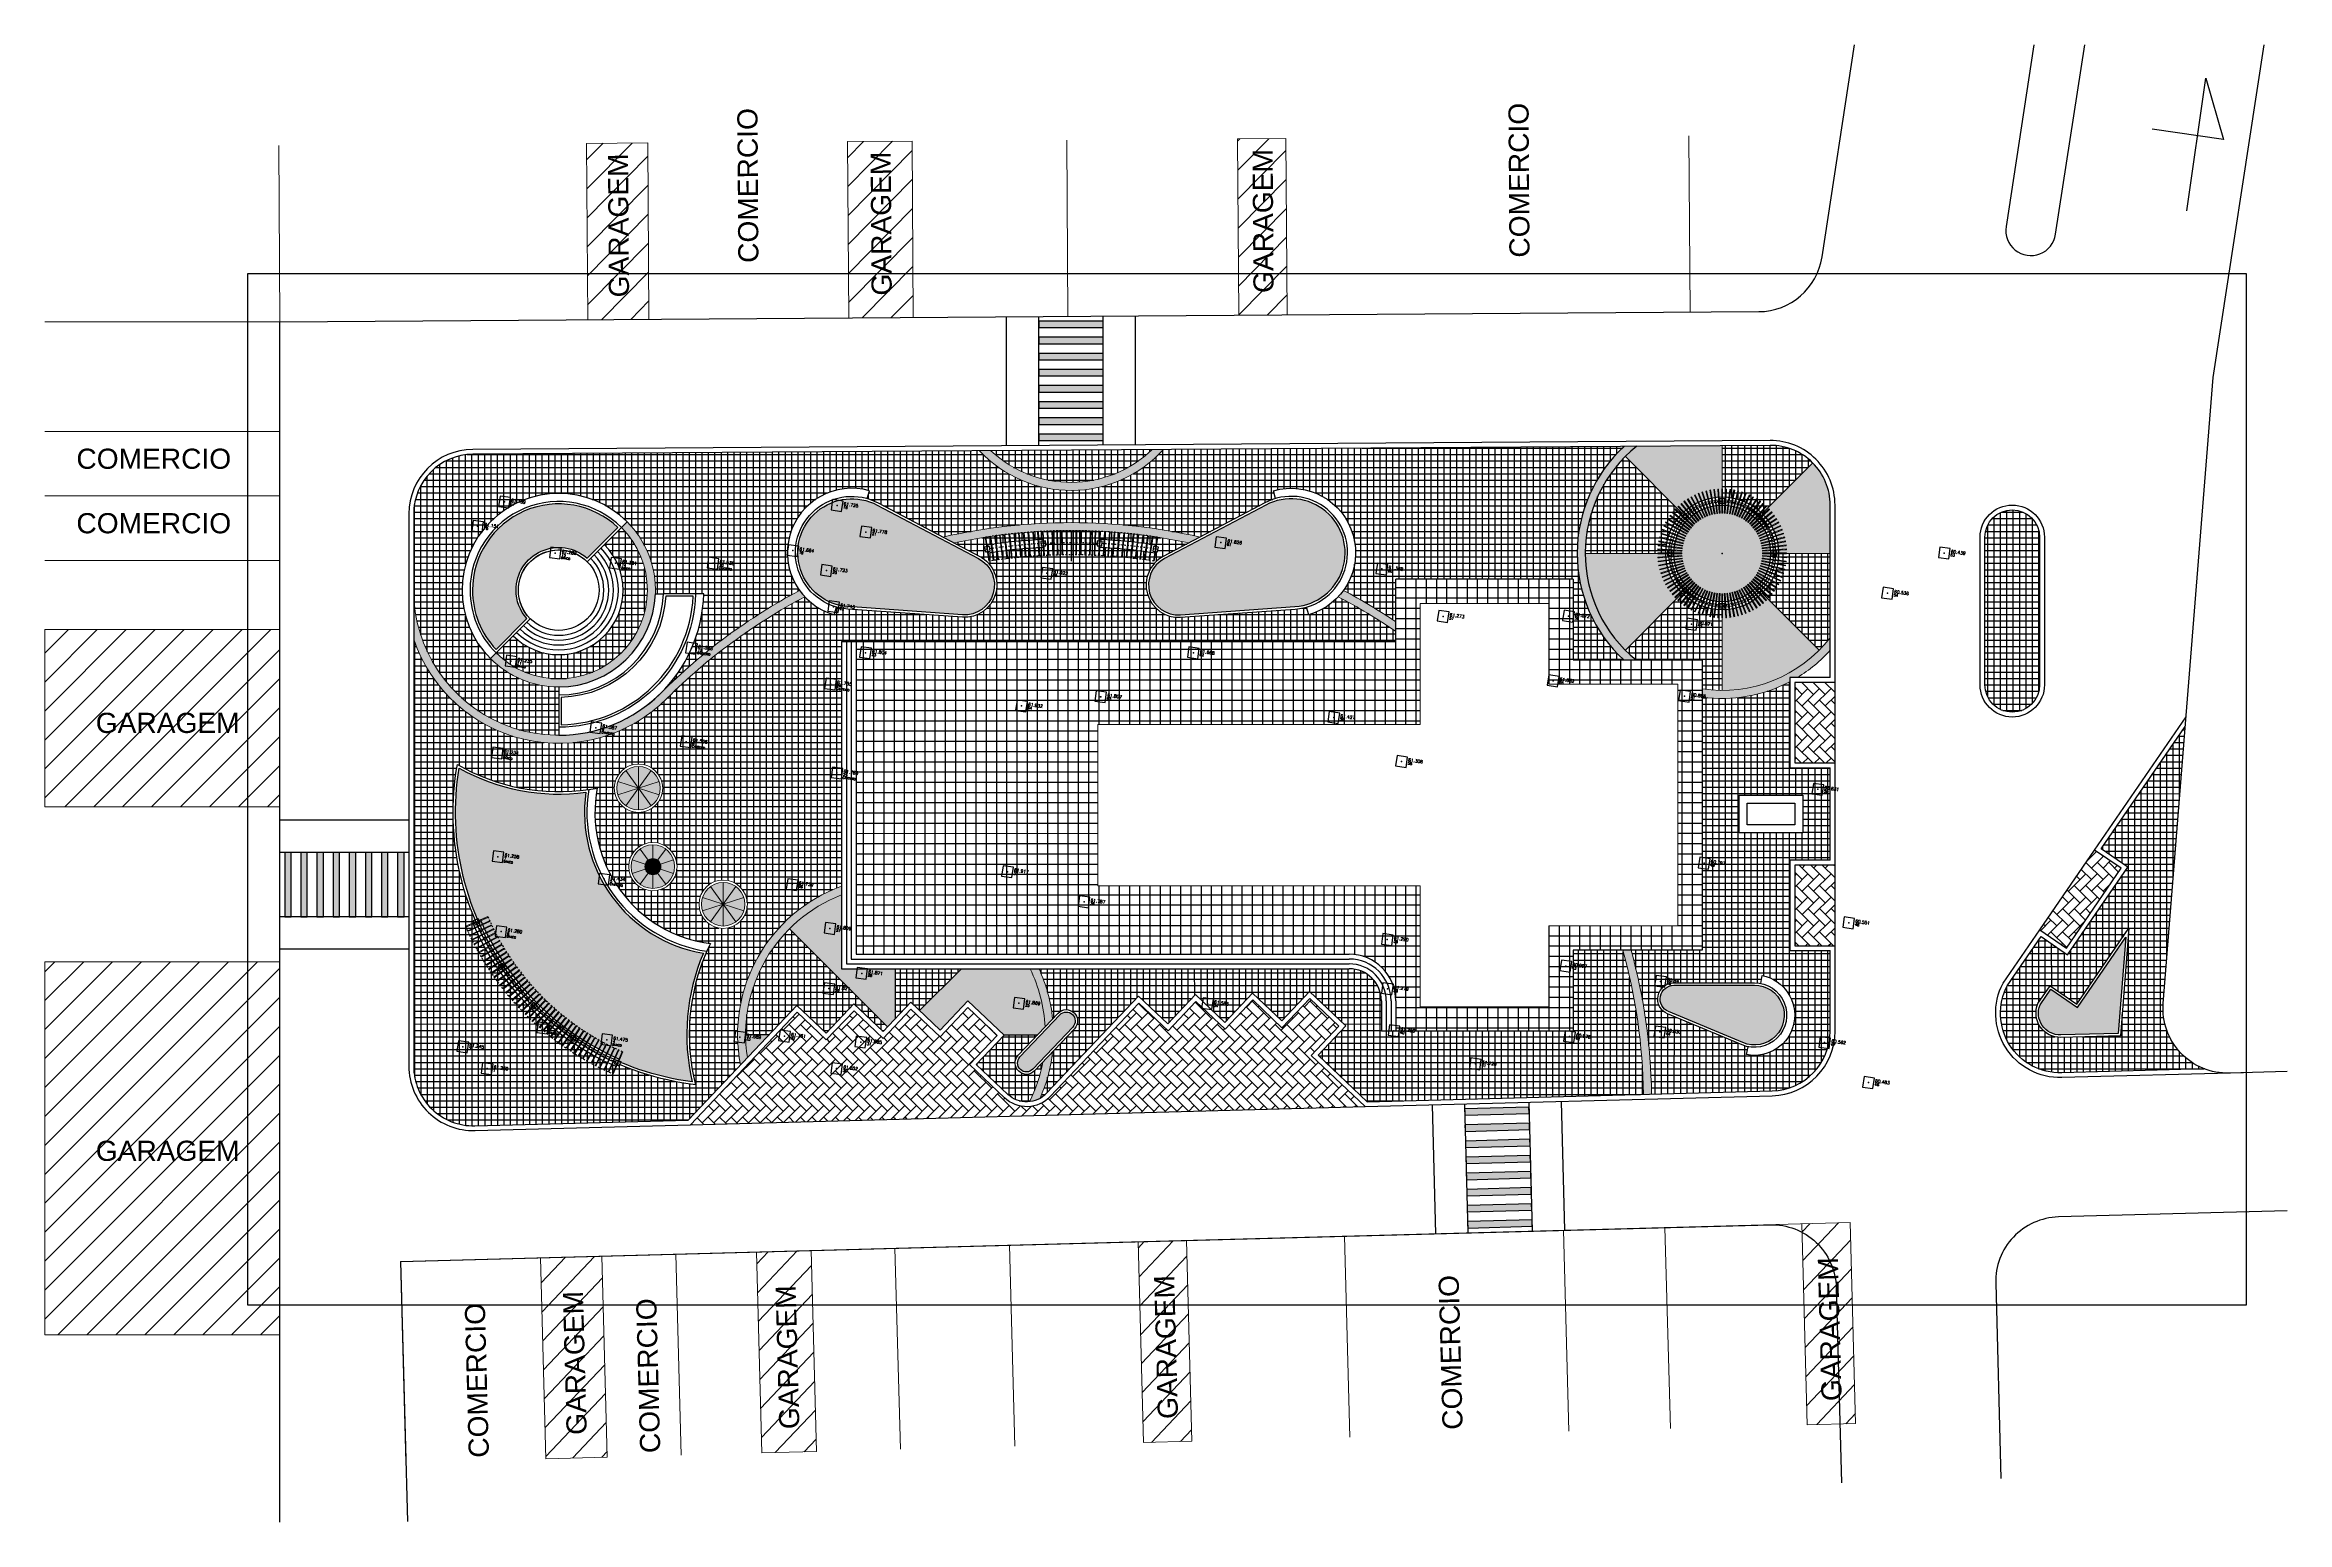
# Model space of a CAD drawing. Extents: x 387222 to 388513, y 9633222 to 9634061.
# Drawn here: x 387222.4 to 387361.5, y 9633401.3 to 9633492.9 of the extents above; entities that cross this region are included whole.
import ezdxf

# ---------------------------------------------------------------- set-up
doc = ezdxf.new("R2010")
doc.units = 0
doc.header["$LTSCALE"] = 0.04921259842519685
doc.header["$PDSIZE"] = -2.5
doc.linetypes.add('ACAD_PROJEÇÃO', pattern=[0.2, 0.1, -0.1])
doc.linetypes.add('DASHDOT', pattern=[1, 0.5, -0.25, 0, -0.25])
for name, color, linetype, lineweight in [('ARQ_ALVENARIA', 1, 'Continuous', 0), ('ARQ_PISO', 7, 'Continuous', 13), ('CARAMANCHÃO', 2, 'Continuous', 13), ('Layout', 8, 'Continuous', 13), ('PAISAGISMO', 73, 'Continuous', 25), ('PERGOLA', 2, 'Continuous', 13), ('PILAR', 4, 'Continuous', 13), ('VIGA', 6, 'Continuous', 13)]:
    doc.layers.add(name, color=color, linetype=linetype, lineweight=lineweight)
for name, color, linetype in [('BANCO', 2, 'Continuous'), ('Camada 1', 7, 'Continuous'), ('EIXO', 253, 'DASHDOT'), ('LIMESTONE', 8, 'Continuous'), ('MEIO-FIO', 3, 'Continuous'), ('P01', 22, 'Continuous'), ('P04', 41, 'Continuous'), ('P08', 8, 'Continuous'), ('P2', 2, 'Continuous'), ('P6', 4, 'Continuous'), ('PROJEÇÃO', 8, 'ACAD_PROJEÇÃO'), ('PT-COTA', 2, 'Continuous'), ('PT-DESC', 9, 'Continuous'), ('PT-PONTO', 1, 'Continuous'), ('SINAH_IMPLANTAR', 7, 'Continuous'), ('VIA_PAVIMENTADA', 7, 'Continuous')]:
    doc.layers.add(name, color=color, linetype=linetype)
doc.styles.add('ROMANS', font='ROMANS.shx')
doc.styles.add('T7', font='arial.ttf')
pattern_1 = [(45, (51.49700812640367, 57.11181779764593), (-0.8980256121069153, 0.8980256121069154), [])]
pattern_2 = [(90, (-500, 0), (-0.396875, 1.124255375002021e-16), []), (180, (-500, 0), (-1.367271224207824e-16, -0.396875), [])]
pattern_3 = [(45, (57.49700831703376, -18.20105795003474), (-0.8980256121069153, 0.8980256121069154), [])]
pattern_4 = [(45, (72.08495355065679, 44.64894174784422), (-0.8980256121069153, 0.8980256121069154), [])]
pattern_5 = [(135, (-500, 0), (-0.7184204896855323, 1.150448412327731e-16), [1.524, -0.508]), (225, (-500.35921, 0.35921), (-0.7184204896855323, 1.150448412327731e-16), [1.524, -0.508])]

# ---------------------------------------------------------------- blocks, each defined once
blk = doc.blocks.new('A$C21EC3EFD')
at = {"layer": 'Layout'}
h = blk.add_hatch(dxfattribs=at)
h.set_pattern_fill('LINE', color=256, scale=0.4, angle=45, style=0)
h.set_pattern_definition(pattern_1)
h.paths.add_polyline_path([(12.50000022712629, 12.4628759752959), (8.700000227137934, 12.4628759752959), (8.700000227137934, 7.264316170818574e-08), (12.50000022712629, 7.26431599318289e-08)])
h = blk.add_hatch(dxfattribs=at)
h.set_pattern_fill('LINE', color=256, scale=0.4, angle=45, style=0)
h.set_pattern_definition(pattern_1)
h.paths.add_polyline_path([(25.50000022712629, 12.4628759752959), (22.10000022716122, 12.4628759752959), (22.10000022716122, 7.264316082000732e-08), (25.50000022712629, 7.264316082000732e-08)])
h = blk.add_hatch(dxfattribs=at)
h.set_pattern_fill('LINE', color=256, scale=0.4, angle=45, style=0)
h.set_pattern_definition(pattern_1)
h.paths.add_polyline_path([(48.80000022717286, 12.4628759752959), (45.80000022717286, 12.4628759752959), (45.80000022717286, 7.264316082000732e-08), (48.80000022717286, 7.264316082000732e-08)])
h = blk.add_hatch(dxfattribs=at)
h.set_pattern_fill('LINE', color=256, scale=0.4, angle=45, style=0)
h.set_pattern_definition(pattern_1)
h.paths.add_polyline_path([(90.00000022712629, 12.4628759752959), (87.00000022712629, 12.4628759752959), (87.00000022712629, 7.264316082000732e-08), (90.00000022712629, 7.264316082000732e-08)])
for p, q in [((2.271262928843498e-07, 12.4628759752959), (90.00000022712629, 12.4628759752959)), ((2.271262928843498e-07, 12.4628759752959), (2.271262928843498e-07, 7.264316082000732e-08)), ((8.700000227137934, 12.4628759752959), (8.700000227137934, 7.264316082000732e-08)), ((12.50000022712629, 12.4628759752959), (12.50000022712629, 7.264316082000732e-08)), ((17.10000022716122, 12.4628759752959), (17.10000022716122, 7.264316082000732e-08)), ((22.10000022716122, 12.4628759752959), (22.10000022716122, 7.264316082000732e-08)), ((25.50000022712629, 12.4628759752959), (25.50000022712629, 7.264316082000732e-08)), ((30.70000022713793, 12.4628759752959), (30.70000022713793, 7.264316082000732e-08)), ((37.80000022717286, 12.4628759752959), (37.80000022717286, 7.264316082000732e-08)), ((45.80000022717286, 12.4628759752959), (45.80000022717286, 7.264316082000732e-08)), ((48.80000022717286, 12.4628759752959), (48.80000022717286, 7.264316082000732e-08)), ((58.60000022716122, 12.4628759752959), (58.60000022716122, 7.264316082000732e-08)), ((72.20000022713793, 12.4628759752959), (72.20000022713793, 7.264316082000732e-08)), ((78.50000022712629, 12.4628759752959), (78.50000022712629, 7.264316082000732e-08)), ((87.00000022712629, 12.4628759752959), (87.00000022712629, 7.264316082000732e-08)), ((90.00000022712629, 12.4628759752959), (90.00000022712629, 7.264316082000732e-08)), ((12.50000022712629, 7.264316082000732e-08), (8.700000227137934, 7.264316082000732e-08)), ((25.50000022712629, 7.264316082000732e-08), (22.10000022716122, 7.264316082000732e-08)), ((48.80000022717286, 7.264316082000732e-08), (45.80000022717286, 7.264316082000732e-08)), ((90.00000022712629, 7.264316082000732e-08), (87.00000022712629, 7.264316082000732e-08))]:
    blk.add_line(p, q, dxfattribs=at)
at = {"layer": 'Layout', "char_height": 1.25, "width": 15.72225240717143, "attachment_point": 1, "rotation": 90, "style": 'T7'}
for s, insert in [('GARAGEM', (10.02481494989479, 1.425739606842399)), ('GARAGEM', (23.22481494984822, 1.425739606842399)), ('GARAGEM', (46.72481494984822, 1.425739606842399)), ('COMERCIO', (64.36796196026262, 0.2793438620865345)), ('GARAGEM', (87.92481494985987, 1.425739606842399)), ('COMERCIO', (3.916911342763342, 0.1722541656345129)), ('COMERCIO', (14.55542790854815, 0.1722541656345129))]:
    blk.add_mtext(s, dxfattribs=dict(at, insert=insert))
blk = doc.blocks.new('A$C16AF3B07')
at = {"layer": 'Layout'}
h = blk.add_hatch(dxfattribs=at)
h.set_pattern_fill('LINE', color=256, scale=0.4, angle=45, style=0)
h.set_pattern_definition(pattern_3)
h.paths.add_polyline_path([(22.90000041777967, 10.93513705208898), (19.10000041779131, 10.93513705208898), (19.10000041779131, 2.272427082061768e-07), (22.90000041777967, 2.272427082061768e-07)])
h = blk.add_hatch(dxfattribs=at)
h.set_pattern_fill('LINE', color=256, scale=0.4, angle=45, style=0)
h.set_pattern_definition(pattern_3)
h.paths.add_polyline_path([(39.30000041780295, 10.93513705208898), (35.30000041780295, 10.93513705208898), (35.30000041780295, 2.272427073179983e-07), (39.30000041780295, 2.272427073179983e-07)])
h = blk.add_hatch(dxfattribs=at)
h.set_pattern_fill('LINE', color=256, scale=0.4, angle=45, style=0)
h.set_pattern_definition(pattern_3)
h.paths.add_polyline_path([(62.50000041775638, 10.93513705208898), (59.50000041775638, 10.93513705208898), (59.50000041775638, 2.272427082061768e-07), (62.50000041775638, 2.272427082061768e-07)])
for p, q in [((4.177563823759556e-07, 2.272427082061768e-07), (4.177563823759556e-07, 10.93513705208898)), ((19.10000041779131, 2.272427082061768e-07), (19.10000041779131, 10.93513705208898)), ((22.90000041777967, 10.93513705208898), (19.10000041779131, 10.93513705208898)), ((22.90000041777967, 2.272427082061768e-07), (22.90000041777967, 10.93513705208898)), ((35.30000041780295, 2.272427082061768e-07), (35.30000041780295, 10.93513705208898)), ((39.30000041780295, 10.93513705208898), (35.30000041780295, 10.93513705208898)), ((39.30000041780295, 2.272427082061768e-07), (39.30000041780295, 10.93513705208898)), ((48.90000041777967, 2.272427082061768e-07), (48.90000041777967, 10.93513705208898)), ((59.50000041775638, 2.272427082061768e-07), (59.50000041775638, 10.93513705208898)), ((62.50000041775638, 10.93513705208898), (59.50000041775638, 10.93513705208898)), ((62.50000041775638, 2.272427082061768e-07), (62.50000041775638, 10.93513705208898)), ((87.5100004177657, 2.272427082061768e-07), (87.5100004177657, 10.93513705208898)), ((87.5100004177657, 2.272427082061768e-07), (4.177563823759556e-07, 2.272427082061768e-07))]:
    blk.add_line(p, q, dxfattribs=at)
at = {"layer": 'Layout', "char_height": 1.25, "width": 15.72225240717143, "attachment_point": 1, "rotation": 90, "style": 'T7'}
for s, insert in [('COMERCIO', (28.46997878997354, 3.451345736160874)), ('COMERCIO', (76.3225717433379, 3.451345736160874)), ('GARAGEM', (20.42481514048995, 1.36657103523612)), ('GARAGEM', (36.72481514047831, 1.36657103523612)), ('GARAGEM', (60.42481514048995, 1.36657103523612))]:
    blk.add_mtext(s, dxfattribs=dict(at, insert=insert))
blk = doc.blocks.new('A$C27F23DB8')
at = {"layer": 'Layout'}
h = blk.add_hatch(dxfattribs=at)
h.set_pattern_fill('LINE', color=256, scale=0.4, angle=45, style=0)
h.set_pattern_definition(pattern_4)
h.paths.add_polyline_path([(-8.418573997914791e-07, 43.74999992549419), (-8.418573997914791e-07, 32.74999992549419), (14.58794565137941, 32.74999992549419), (14.58794565137941, 43.74999992549419)])
h = blk.add_hatch(dxfattribs=at)
h.set_pattern_fill('LINE', color=256, scale=0.4, angle=45, style=0)
h.set_pattern_definition(pattern_4)
h.paths.add_polyline_path([(14.58794565137941, 23.14999992586672), (-8.418573997914791e-07, 23.14999992586672), (-8.418573997914791e-07, -7.450580596923828e-08), (14.58794565137941, -7.450580774559512e-08)])
for p, q in [((-8.418573997914791e-07, 62.84999992512167), (14.58794565137941, 62.84999992512167)), ((14.58794565137941, 62.84999992512167), (14.58794565137941, -7.450580596923828e-08)), ((-8.418573997914791e-07, 56.04999992437661), (14.58794565137941, 56.04999992437661)), ((-8.418573997914791e-07, 52.04999992437661), (14.58794565137941, 52.04999992437661)), ((-8.418573997914791e-07, 48.04999992437661), (14.58794565137941, 48.04999992437661)), ((-8.418573997914791e-07, 43.74999992549419), (14.58794565137941, 43.74999992549419)), ((-8.418573997914791e-07, 43.74999992549419), (-8.418573997914791e-07, 32.74999992549419)), ((-8.418573997914791e-07, 32.74999992549419), (14.58794565137941, 32.74999992549419)), ((-8.418573997914791e-07, 23.14999992586672), (14.58794565137941, 23.14999992586672)), ((-8.418573997914791e-07, 23.14999992586672), (-8.418573997914791e-07, -7.450580596923828e-08)), ((-8.418573997914791e-07, -7.450580596923828e-08), (14.58794565137941, -7.450580596923828e-08))]:
    blk.add_line(p, q, dxfattribs=at)
at = {"layer": 'Layout', "char_height": 1.25, "width": 15.72225240717143, "attachment_point": 1, "style": 'T7'}
for s, insert in [('COMERCIO', (1.958873687661253, 54.97735525295138)), ('COMERCIO', (1.958873687661253, 50.97735525295138)), ('GARAGEM', (3.160352639679331, 38.59256872162223)), ('GARAGEM', (3.160352639679331, 12.04960590042174))]:
    blk.add_mtext(s, dxfattribs=dict(at, insert=insert))
blk = doc.blocks.new('MARCO')
at = {"color": 3}
blk.add_lwpolyline([(-2.5, -2.5), (2.5, -2.5), (2.5, 2.5), (-2.5, 2.5)], close=True, dxfattribs=at)
at = {"color": 1, "const_width": 0.25}
blk.add_lwpolyline([(-0.125, 0, 1), (0.125, 0, 1)], format="xyb", close=True, dxfattribs=at)
blk.add_point((0, 0))
at = {"layer": 'PT-COTA', "style": 'ROMANS'}
blk.add_attdef('COTA', (3.004277220703923, 0.5), '', height=1.5, dxfattribs=at)
at = {"layer": 'PT-DESC', "style": 'ROMANS', "flags": 8}
blk.add_attdef('DESC', (3.004277220703923, -2.3), '', height=1, dxfattribs=at)
at = {"layer": 'PT-PONTO', "style": 'ROMANS'}
blk.add_attdef('PONTO', (3.004277220703923, -1), '', height=1.25, dxfattribs=at)
blk = doc.blocks.new('CAR 03')
at = {"layer": 'BANCO'}
for points in [[(5.631273666495641, -3.246298490886378, -0.1890008172567053), (-3.246298491774132, 5.631273666721419, -0.1890008172567053)], [(-2.788098243972421, 5.831404956432593, 0.1890008172445109), (5.831404955762094, -2.788098244185583)]]:
    blk.add_lwpolyline(points, format="xyb", dxfattribs=at)
at = {"layer": 'CARAMANCHÃO'}
for points in [[(-2.339886883784267, 6.054453979082117), (-3.714505304407794, 5.454052390530705)], [(-2.319891432940494, 6.008626231923699), (-3.69449217536021, 5.408232364803553)], [(-2.228044049465097, 5.803116807714105), (-3.592251449357718, 5.179467733949423)], [(-2.207255746936426, 5.757643226534128), (-3.571463146829046, 5.133994152769446)], [(-2.111931898863986, 5.553723070770502), (-3.465352563594934, 4.906998630613089)], [(-2.090374417428393, 5.508609049022198), (-3.44379508215934, 4.861884608864784)], [(-1.991601593210362, 5.306336969137192), (-3.333845240646042, 4.636723656207323)], [(-1.969281149329618, 5.261595513671637), (-3.311524796765298, 4.591982200741768)], [(-1.867087831604294, 5.061029832810163), (-3.197767402743921, 4.36872074380517)], [(-1.844010861823335, 5.016673848032951), (-3.174690432962961, 4.324364759027958)], [(-1.738426519965287, 4.817872408777475), (-3.057158290466759, 4.103067180141807)], [(-1.714599678933155, 4.773914681747556), (-3.033331449434627, 4.059109453111887)], [(-1.605654759856407, 4.57693480886519), (-2.912058450689074, 3.83983956836164)], [(-1.581084918405395, 4.533388020470738), (-2.887488609238062, 3.796292779967189)], [(-1.468810838356148, 4.338286515325308), (-2.762509725580458, 3.579113816842437)], [(-1.443505081639159, 4.295163219794631), (-2.737203968863469, 3.53599052131176)], [(-1.327934216707945, 4.101996347308159), (-2.608555240032729, 3.320965111255646)], [(-1.301899842044804, 4.059308979660273), (-2.582520865369588, 3.278277743607759)], [(-1.183065519144293, 3.868132438510656), (-2.450239389494527, 3.065467888489366)], [(-1.15631003404269, 3.825893310829997), (-2.423483904392924, 3.023228760808706)], [(-1.034246521012392, 3.636762231588364), (-2.287607826991007, 2.81269583106041)], [(-1.006777640897781, 3.594983521848917), (-2.260138946876395, 2.770917121320963)], [(-0.8815201368997805, 3.407952446490526), (-2.120707450201735, 2.562721827998757)], [(-0.8533457828452811, 3.366646202281117), (-2.092533096147235, 2.521415583789349)], [(-0.724930408061482, 3.18176906183362), (-1.949586387723684, 2.315617961809039)], [(-0.6960587046341971, 3.140947194769979), (-1.920714684296399, 2.274796094745398)], [(-0.5645224898471497, 2.958277301862836), (-1.774293985276017, 2.071455491706729)], [(-0.5349617626634426, 2.91795158572495), (-1.74473325809231, 2.031129775568843)], [(-0.4003426385461353, 2.737541615962982), (-1.594880791322794, 1.830304821953177)], [(-0.3701014120015316, 2.697723677381873), (-1.56463956477819, 1.790486883372068)], [(-0.2324381982907653, 2.519625656306744), (-1.411398542753886, 1.592235499992967)], [(-0.2015251929988153, 2.480326978489757), (-1.380485537461936, 1.55293682217598)], [(-0.06085758731933311, 2.304592261090875), (-1.223900150042027, 1.357316169887781)], [(-0.02928171749226749, 2.265824176371098), (-1.192324280214962, 1.318548085168004)], [(0.1143497163429856, 2.092503441497684), (-1.032439681352116, 1.125614577904344)], [(0.1465793452225626, 2.054277127608657), (-1.000210052472539, 1.087388264015317)], [(0.2931331885047257, 1.883420355618), (-0.8370723476400599, 0.8971975408494473)], [(0.3260072824778035, 1.845746837556362), (-0.804198253666982, 0.8595240227878094)], [(0.4754412739421241, 1.677403297275305), (-0.637854486471042, 0.672130923718214)], [(0.5089503531344235, 1.640293437987566), (-0.6043454072787426, 0.6350210644304752)], [(0.6612214008928277, 1.474511671811342), (-0.4348435458377935, 0.4504796266555786)], [(0.695355802483391, 1.43797617405653), (-0.4007091442472301, 0.4139441289007664)], [(0.8504199966555461, 1.274803990498185), (-0.2280980672221631, 0.2323075719177723)], [(0.8851698773214594, 1.238853387534618), (-0.1933481865562499, 0.1963569689542055)], [(1.042982502374798, 1.078337840735912), (-0.01767766941338778, 0.01767767034471035)], [(1.078337841434404, 1.042982501909137), (0.01767766964621842, -0.0176776684820652)], [(1.238853389397264, 0.8851698767393827), (0.1963569693034515, -0.1933481860905886)], [(1.274803991545923, 0.8504199963063002), (0.232307571452111, -0.2280980665236712)], [(1.43797617504606, 0.6953558027744293), (0.4139441283768974, -0.4007091429084539)], [(1.474511673266534, 0.6612214017659426), (0.450479626597371, -0.4348435439169407)], [(1.640293438802473, 0.5089503526687622), (0.6350210628588684, -0.6043454073369503)], [(1.677403297449928, 0.4754412733018398), (0.6721309215063229, -0.6378544867038727)], [(1.845746838895138, 0.3260072804987431), (0.8595240212744102, -0.8041982538998127)], [(1.883420356782153, 0.2931331880390644), (0.8971975391614251, -0.8370723463594913)], [(2.05427712952951, 0.1465793456882238), (1.087388264480978, -1.000210052356124)], [(2.092503442778252, 0.1143497172743082), (1.125614577729721, -1.03243968077004)], [(2.265824177186005, -0.02928171865642071), (1.31854808377102, -1.192324278876185)], [(2.304592262604274, -0.06085758842527866), (1.357316169189289, -1.223900148645043)], [(2.480326978839003, -0.201525192707777), (1.552936820371542, -1.380485536530614)], [(2.519625656947028, -0.2324381973594427), (1.592235498479567, -1.41139854118228)], [(2.697723678778857, -0.370101410895586), (1.790486884128768, -1.564639562740922)], [(2.737541617185343, -0.4003426376730204), (1.830304822535254, -1.594880789518356)], [(2.917951586889103, -0.534961761906743), (2.031129773473367, -1.744733257219195)], [(2.958277303376235, -0.5645224880427122), (2.071455489960499, -1.774293983355165)], [(3.140947196807247, -0.6960587035864592), (2.274796094861813, -1.920714681968093)], [(3.181769062764943, -0.7249304074794054), (2.315617960819509, -1.949586385861039)], [(3.366646203852724, -0.8533457815647125), (2.521415583032649, -2.092533094808459)], [(3.407952447596472, -0.8815201353281736), (2.562721826776396, -2.12070744857192)], [(3.59498352376977, -1.006777640432119), (2.770917120797094, -2.260138945654035)], [(3.636762233974878, -1.0342465210706), (2.812695831002202, -2.287607826292515)], [(3.82589331176132, -1.156310034915805), (3.023228760343045, -2.423483904451132)], [(3.868132440722547, -1.183065518736839), (3.065467889304273, -2.450239388272166)], [(4.059308980766218, -1.301899842917919), (3.278277743083891, -2.582520864903927)], [(4.101996348181274, -1.327934216707945), (3.320965110498946, -2.608555238693953)], [(4.295163221540861, -1.443505080416799), (3.53599052131176, -2.7372039668262)], [(4.33828651777003, -1.468810837715864), (3.579113817540929, -2.762509724125266)], [(4.533388021343853, -1.581084918230772), (3.796292779094074, -2.887488609179854)], [(4.576934811018873, -1.605654759332538), (3.839839568769094, -2.91205845028162)], [(4.773914684075862, -1.714599678292871), (4.059109453926794, -3.033331448212266)], [(4.817872409708798, -1.738426519557834), (4.10306717955973, -3.057158289477229)], [(5.016673849720974, -1.844010861590505), (4.32436475798022, -3.174690430983901)], [(5.061029835371301, -1.86708783172071), (4.368720743630547, -3.197767401114106)], [(5.261595514370129, -1.969281148165464), (4.591982200334314, -3.311524795368314)], [(5.306336969195399, -1.991601591929793), (4.636723655159585, -3.333845239132643)], [(5.50860905071022, -2.090374417603016), (4.861884608922992, -3.443795081228018)], [(5.55372307280777, -2.111931897699833), (4.906998631020542, -3.465352561324835)], [(5.757643228280358, -2.207255745306611), (5.133994152769446, -3.571463145315647)], [(5.803116808179766, -2.228044047951698), (5.179467732668854, -3.592251447960734)], [(6.008626233611722, -2.31989143230021), (5.408232364396099, -3.694492174312472)], [(6.054453978711758, -2.33988688388631), (5.454052389075514, -3.714505301788449)]]:
    blk.add_lwpolyline(points, dxfattribs=at)
at = {"layer": 'EIXO'}
for points in [[(-2.329897997144144, 6.031536245718598), (-3.704498740204144, 5.431142376735806)], [(-2.217649897851516, 5.780380018055439), (-3.581857298442628, 5.156730942428112)], [(-2.101153157826047, 5.53116605989635), (-3.454573823197279, 4.884441619738936)], [(-1.980441370978951, 5.283966241404414), (-3.322685018996708, 4.614352928474545)], [(-1.855549346422777, 5.038851842284203), (-3.186228918144479, 4.346542749553919)], [(-1.72651309921639, 4.795893546193838), (-3.045244870183524, 4.081088315695524)], [(-1.593369838839862, 4.555161414667964), (-2.899773530254606, 3.818066174164414)], [(-1.456157959764823, 4.316724868491292), (-2.749856847454794, 3.557552168145776)], [(-1.314917029172648, 4.080652663484216), (-2.595538052904885, 3.299621427431703)], [(-1.169687776418868, 3.847012875601649), (-2.436861647118349, 3.044348323717713)], [(-1.020512080751359, 3.615872878581285), (-2.273873387137428, 2.791806474328041)], [(-0.8674329597270116, 3.387299325317144), (-2.106620273320004, 2.54206870496273)], [(-0.7104945561732166, 3.161358129233122), (-1.935150536184665, 2.295207027345896)], [(-0.5497421261388808, 2.938114445656538), (-1.759513621800579, 2.051292631775141)], [(-0.3852220251574181, 2.71763264760375), (-1.579760178166907, 1.8103958517313)], [(-0.2169816954992712, 2.499976318329573), (-1.395942040253431, 1.572586160153151)], [(-0.04506965231848881, 2.285208219662309), (-1.208112215215806, 1.33793212659657)], [(0.1304645308409818, 2.07339028455317), (-1.016324866970535, 1.10650142095983)], [(0.3095702355494723, 1.864583598449826), (-0.8206353007117286, 0.8783607799559832)], [(0.4921958136255853, 1.658848369494081), (-0.6210999469622038, 0.6535759922116995)], [(0.678288601746317, 1.456243924796581), (-0.4177763451007195, 0.4322118759155273)], [(0.8677949369885027, 1.256828689947724), (-0.2107231268892065, 0.2143322695046663)], [(1.060660171904601, 1.060660172253847), (1.164153218269348e-10, 0)], [(1.256828690471593, 0.8677949365228415), (0.2143322703777812, -0.2107231263071299)], [(1.456243924098089, 0.6782886032015085), (0.4322118775453418, -0.4177763443440199)], [(1.658848368097097, 0.492195812985301), (0.6535759922116995, -0.6210999470204115)], [(1.864583597809542, 0.3095702361315489), (0.8783607802470215, -0.8206353019922972)], [(2.073390286066569, 0.130464531481266), (1.106501421192661, -1.016324866563082)], [(2.285208219836932, -0.04506965167820454), (1.337932126538362, -1.20811221562326)], [(2.499976317805704, -0.2169816941022873), (1.572586159512866, -1.395942039787769)], [(2.717632647836581, -0.3852220233529806), (1.81039585347753, -1.579760177060962)], [(2.938114445016254, -0.5497421249747276), (2.051292631833348, -1.75951362028718)], [(3.161358129582368, -0.7104945536702871), (2.295207028044388, -1.935150535777211)], [(3.387299325549975, -0.8674329575151205), (2.542068705079146, -2.106620272621512)], [(3.615872878697701, -1.020512079820037), (2.791806476074271, -2.273873386904597)], [(3.847012876009103, -1.169687775895), (3.04434832505649, -2.436861647292972)], [(4.080652664240915, -1.314917027950287), (3.299621427024249, -2.595538053661585)], [(4.316724869422615, -1.456157958135009), (3.557552169659175, -2.749856846407056)], [(4.555161415948533, -1.593369837850332), (3.818066174164414, -2.89977353066206)], [(4.795893546601292, -1.726513098925352), (4.0810883170343, -3.045244868844748)], [(5.038851842225995, -1.855549344792962), (4.346542751125526, -3.186228917911649)], [(5.283966241462622, -1.980441369116306), (4.614352928067092, -3.322685018181801)], [(5.531166061467957, -2.101153155788779), (4.884441620262805, -3.454573823139071)], [(5.780380017880816, -2.217649895697832), (5.156730943068396, -3.581857297569513)], [(6.031536245660391, -2.329897996038198), (5.431142377026845, -3.704498738050461)]]:
    blk.add_lwpolyline(points, dxfattribs=at)
at = {"layer": 'P6'}
for points in [[(-2.819085234426893, 5.654186660423875), (-3.094016149698291, 5.534103184938431, -0.004386049286966044), (-3.214094923285302, 5.809023333713412), (-2.939164007955696, 5.929106809198856, 0.00446437469036286)], [(-1.278031603607815, 2.925665687769651), (-1.525878772314172, 2.756612943485379, -0.004386049286966044), (-1.69492489635013, 3.004450406879187), (-1.447077727585565, 3.173503151163459, 0.00446437469036286)], [(0.7429356388165615, 0.5308036040514708), (0.5307952967705205, 0.3186632618308067, -0.004386049286966044), (0.3186632624128833, 0.5307952966541052), (0.5308036044589244, 0.7429356388747692, 0.00446437469036286)], [(3.173503151396289, -1.447077728807926), (3.004450406995602, -1.694924896582961, -0.004386049286966044), (2.756612944242079, -1.525878772139549), (2.925665688642766, -1.278031604364514, 0.00446437469036286)], [(5.929106811003294, -2.939164007082582), (5.809023334702943, -3.214094921946526, -0.004386049286966044), (5.534103185927961, -3.094016147777438), (5.654186662228312, -2.819085232913494, 0.00446437469036286)]]:
    blk.add_lwpolyline(points, format="xyb", close=True, dxfattribs=at)
at = {"layer": 'PROJEÇÃO'}
for radius, start, end in [(16.95000000000001, 203.5945945883296, 246.4054054077534), (16.20000000000009, 203.5061751408083, 246.4938248559673), (17.70000000000001, 203.5136683158284, 246.4863316744765)]:
    blk.add_arc((12.51579002710059, 12.51579002663493), radius, start, end, dxfattribs=at)
blk = doc.blocks.new('Car 01')
at = {"layer": 'BANCO'}
for radius, start, end in [(35, 92.87999999979368, 98.59907443741207), (35, 81.40092556258797, 87.12000000020632), (34.5, 92.87999999984801, 98.59848131056421), (34.5, 81.4015186894358, 87.12000000015199)]:
    blk.add_arc((-0.291117513901554, -34.7487805634737), radius, start, end, dxfattribs=at)
at = {"layer": 'CARAMANCHÃO'}
for points in [[(-5.648842221009545, 0.344600735232234), (-5.423503837373573, -1.138376882299781)], [(-5.599409633723553, 0.352112015709281), (-5.374071250087582, -1.130865601822734)], [(-5.354660024575423, 0.38825349137187), (-5.14175316732144, -1.096559854224324)], [(-5.305166246311273, 0.3953503873199224), (-5.09225938905729, -1.089462958276272)], [(-5.060122451221105, 0.4294402115046978), (-4.859662062954158, -1.057104652747512)], [(-5.010570955695584, 0.4361222255975008), (-4.810110567428637, -1.050422638654709)], [(-4.765250172757078, 0.4681580010801554), (-4.577250322385225, -1.020014051347971)], [(-4.715644437645096, 0.4744246639311314), (-4.527644587273244, -1.013747388496995)], [(-4.470063884218689, 0.5044041462242603), (-4.294537766312715, -0.9852906484156847)], [(-4.420407390978653, 0.5102550182491541), (-4.244881273072679, -0.9794397763907909)], [(-4.17458430287661, 0.5381761007010937), (-4.011544236389454, -0.9529368840157986)], [(-4.124880536634009, 0.5436107702553272), (-3.961840470146853, -0.947502214461565)], [(-3.878832166374195, 0.5694714970886707), (-3.728289594117086, -0.9229550287127495)], [(-3.829084615514148, 0.5744895823299885), (-3.678542043257039, -0.9179369434714317)], [(-3.582828231737949, 0.5982881356030703), (-3.44479371921625, -0.8953471872955561)], [(-3.533040387672372, 0.6028892863541842), (-3.395005875150673, -0.8907460365444422)], [(-3.286593273514882, 0.6246239952743053), (-3.161076508520637, -0.8701152950525284)], [(-3.236768630507868, 0.6288078874349594), (-3.111251865513623, -0.8659314028918743)], [(-2.990148082550149, 0.6484772264957428), (-2.877157874230761, -0.8472611233592033)], [(-2.940290137485135, 0.6522435657680035), (-2.827299929165747, -0.8434947840869427)], [(-2.693513464240823, 0.6698461566120386), (-2.593057742691599, -0.8267862796783447)], [(-2.643625716329552, 0.6731946803629398), (-2.543169994780328, -0.8234377559274435)], [(-2.396710237546358, 0.6887292861938477), (-2.308796053112019, -0.8086921963840723)], [(-2.34679618809605, 0.6916597578674555), (-2.258882003661711, -0.8057617247104645)], [(-2.099759233125951, 0.7051252890378237), (-2.024392755876761, -0.792980145663023)], [(-2.049822385248262, 0.7076375037431717), (-1.974455907999072, -0.790467930957675)], [(-1.802681291999761, 0.7190330140292645), (-1.73986781144049, -0.7796512302011251)], [(-1.752725150436163, 0.7211267966777086), (-1.689911669876892, -0.777557447552681)], [(-1.505497264093719, 0.7304514851421118), (-1.455241188639775, -0.7687063869088888)], [(-1.455525334924459, 0.7321266885846853), (-1.405269259470515, -0.7670311834663153)], [(-1.208228006900754, 0.7393799033015966), (-1.170532863703556, -0.7601463794708252)], [(-1.158243797370233, 0.74063640832901), (-1.120548654173035, -0.7588898744434118)], [(-0.9108943836181425, 0.7458176389336586), (-0.8857628183322959, -0.7539718132466078)], [(-0.860901401785668, 0.7466553580015898), (-0.8357698364998214, -0.7531340941786766)], [(-0.6135172623326071, 0.7497642450034618), (-0.6009510387084447, -0.750183118507266)], [(-0.5635190168977715, 0.750183118507266), (-0.5509527932736091, -0.7497642450034618)], [(-0.3161175139248371, 0.7512194365262985), (-0.3161175139248371, -0.7487805634737015)], [(-0.266117513878271, 0.7512194365262985), (-0.266117513878271, -0.7487805634737015)], [(-0.01871601090533659, 0.750183118507266), (-0.03128223452949896, -0.7497642450034618)], [(0.03128223452949896, 0.7497642450034618), (0.01871601090533659, -0.750183118507266)], [(0.2786663739825599, 0.7466553580015898), (0.2535348086967133, -0.7531340941786766)], [(0.3286593558150344, 0.7458176389336586), (0.3035277905291878, -0.7539718132466078)], [(0.5760087695671245, 0.74063640832901), (0.5383136263699271, -0.7588898744434118)], [(0.6259929790976457, 0.7393799033015966), (0.5882978359004483, -0.7601463794708252)], [(0.8732903071213514, 0.7321266885846853), (0.8230342316674069, -0.7670311834663153)], [(0.9232622362906113, 0.7304514851421118), (0.8730061608366668, -0.7687063869088888)], [(1.170490122633055, 0.7211267966777086), (1.107676642073784, -0.777557447552681)], [(1.220446264196653, 0.7190330140292645), (1.157632783637382, -0.7796512302011251)], [(1.467587357445154, 0.7076375037431717), (1.392220880195964, -0.790467930957675)], [(1.517524205322843, 0.7051252890378237), (1.442157728073653, -0.792980145663023)], [(1.764561160292942, 0.6916597578674555), (1.676646975858603, -0.8057617247104645)], [(1.81447520974325, 0.6887292861938477), (1.726561025308911, -0.8086921963840723)], [(2.061390688526444, 0.6731946803629398), (1.96093496697722, -0.8234377559274435)], [(2.111278436437715, 0.6698461566120386), (2.010822714888491, -0.8267862796783447)], [(2.358055109682027, 0.6522435657680035), (2.245064901362639, -0.8434947840869427)], [(2.407913054747041, 0.6484772264957428), (2.294922846427653, -0.8472611233592033)], [(2.654533602762967, 0.6288078874349594), (2.529016837768722, -0.8659314028918743)], [(2.704358245769981, 0.6246239952743053), (2.578841480775736, -0.8701152950525284)], [(2.950805359869264, 0.6028892863541842), (2.812770847347565, -0.8907460365444422)], [(3.000593203934841, 0.5982881356030703), (2.862558691413142, -0.8953471872955561)], [(3.24684958771104, 0.5744895823299885), (3.096307015453931, -0.9179369434714317)], [(3.296597138571087, 0.5694714970886707), (3.146054566313978, -0.9229550287127495)], [(3.542645508830901, 0.5436107702553272), (3.379605442343745, -0.947502214461565)], [(3.592349275073502, 0.5381761007010937), (3.429309208586346, -0.9529368840157986)], [(3.838172363175545, 0.5102550182491541), (3.66264624526957, -0.9794397763907909)], [(3.887828856415581, 0.5044041462242603), (3.712302738509607, -0.9852906484156847)], [(4.133409409841988, 0.4744246657937765), (3.945409559470136, -1.01374738663435)], [(4.18301514495397, 0.4681580029428005), (3.995015294582117, -1.020014049485326)], [(4.428335927892476, 0.4361222255975008), (4.227875539625529, -1.050422638654709)], [(4.477887423417997, 0.4294402115046978), (4.277427035151049, -1.057104652747512)], [(4.722931218508165, 0.3953503873199224), (4.510024361254182, -1.089462958276272)], [(4.772424996772315, 0.38825349137187), (4.559518139518332, -1.096559854224324)], [(5.017174605920445, 0.352112015709281), (4.791836222284473, -1.130865601822734)], [(5.066607193206437, 0.344600735232234), (4.841268809570465, -1.138376882299781)]]:
    blk.add_lwpolyline(points, dxfattribs=at)
at = {"layer": 'EIXO'}
for points in [[(-5.624125927395653, 0.3483563754707575), (-5.398787543701474, -1.134621242061257)], [(-5.329913135443348, 0.3918019384145737), (-5.117006278189365, -1.093011405318975)], [(-5.035346703487448, 0.4327812176197767), (-4.834886315162294, -1.053763644769788)], [(-4.740447305201087, 0.4712913315743208), (-4.552447454829235, -1.01688071899116)], [(-4.445235637598671, 0.5073295831680298), (-4.269709519692697, -0.9823652133345604)], [(-4.14973241975531, 0.5408934354782104), (-3.986692353268154, -0.9502195492386818)], [(-3.853958390944172, 0.5719805397093296), (-3.703415818687063, -0.9204459860920906)], [(-3.557934309705161, 0.6005887109786272), (-3.419899797183461, -0.8930466119199991)], [(-3.261680952040479, 0.6267159413546324), (-3.136164186988026, -0.8680233489722013)], [(-2.965219110017642, 0.6503603961318731), (-2.852228901698254, -0.845377953723073)], [(-2.668569590256084, 0.6715204175561666), (-2.568113868765067, -0.8251120168715715)], [(-2.371753212821204, 0.690194521099329), (-2.283839028386865, -0.8072269596159458)], [(-2.074790809187107, 0.7063813973218203), (-1.999424331937917, -0.7917240392416716)], [(-1.777703221247066, 0.7200799062848091), (-1.714889740629587, -0.7786043398082256)], [(-1.480511299509089, 0.7312890868633986), (-1.430255224055145, -0.767868785187602)], [(-1.183235902106389, 0.7400081567466259), (-1.1455407589674, -0.7595181278884411)], [(-0.8858978927019052, 0.7462364993989468), (-0.8607663274160586, -0.7535529546439648)], [(-0.5885181396151893, 0.7499736808240414), (-0.5759519159910269, -0.7499736808240414)], [(-0.291117513901554, 0.7512194365262985), (-0.291117513901554, -0.7487805634737015)], [(0.006283111812081188, 0.7499736808240414), (-0.006283111812081188, -0.7499736808240414)], [(0.3036628648987971, 0.7462364993989468), (0.2785312996129505, -0.7535529546439648)], [(0.6010008743032813, 0.7400081567466259), (0.5633057311642915, -0.7595181278884411)], [(0.8982762717059813, 0.7312890868633986), (0.8480201962520368, -0.767868785187602)], [(1.195468193443958, 0.7200799062848091), (1.132654712826479, -0.7786043398082256)], [(1.492555781383999, 0.7063813973218203), (1.417189304134808, -0.7917240392416716)], [(1.789518185018096, 0.690194521099329), (1.701604000583757, -0.8072269596159458)], [(2.086334562452976, 0.6715204175561666), (1.985878840961959, -0.8251120168715715)], [(2.382984082214534, 0.6503603961318731), (2.269993873895146, -0.845377953723073)], [(2.679445924295578, 0.6267159413546324), (2.553929159243125, -0.8680233489722013)], [(2.975699281902052, 0.6005887109786272), (2.837664769380353, -0.8930466119199991)], [(3.271723363141064, 0.5719805397093296), (3.121180790883955, -0.9204459860920906)], [(3.567497391952202, 0.5408934354782104), (3.404457325465046, -0.9502195492386818)], [(3.863000609795563, 0.5073295831680298), (3.687474491889589, -0.9823652133345604)], [(4.158212277397979, 0.4712913334369659), (3.970212427026127, -1.016880717128515)], [(4.45311167568434, 0.4327812176197767), (4.252651287359186, -1.053763644769788)], [(4.74767810764024, 0.3918019384145737), (4.534771250386257, -1.093011405318975)], [(5.041890899592545, 0.3483563754707575), (4.816552515898366, -1.134621242061257)]]:
    blk.add_lwpolyline(points, dxfattribs=at)
for radius, start, end in [(34.75, 81.13846155099105, 98.86153844900895), (35.5, 81.36000000304605, 98.63999999695396), (34, 81.36000000304605, 98.63999999695396)]:
    blk.add_arc((-0.291117513901554, -34.7487805634737), radius, start, end, dxfattribs=at)
at = {"layer": 'P6'}
for points in [[(-2.179320110939443, -0.2012378051877022, -0.002167640242769304), (-1.879699024022557, -0.1861645095050335), (-1.894772458763327, 0.1134593691676855, 0.002149007059236407), (-2.194393545971252, 0.09838607534766197)], [(1.297464027360547, -0.1861645113676786, -0.002167640242769304), (1.597085114277434, -0.2012378070503473), (1.612158551230095, 0.09838607162237167, 0.002149007059236407), (1.312537464255001, 0.1134593691676855)], [(-5.637037243577652, -0.5651710126549006, -0.002167640242769304), (-5.340441720210947, -0.5201033353805542), (-5.385509815707337, -0.2235050480812788, 0.002149007059236407), (-5.682105339481495, -0.26857272349298)], [(4.758206723199692, -0.5201033409684896, -0.002167640242769304), (5.054802246566396, -0.565171018242836), (5.09987034421647, -0.2685727309435606, 0.002149007059236407), (4.80327482096618, -0.2235050518065691)]]:
    blk.add_lwpolyline(points, format="xyb", close=True, dxfattribs=at)
blk = doc.blocks.new('Pergola')
at = {"layer": 'PERGOLA'}
blk.add_lwpolyline([(0.02500000000000568, 0.7500000000000142), (-0.02500000000000568, 0.7500000000000142), (-0.02500000000000568, -0.7499999999999858), (0.02500000000000568, -0.7499999999999858)], close=True, dxfattribs=at)
for points in [[(-0.02500000000000568, 0.2000000000000171), (0.02500000000000568, 0.2000000000000171)], [(-0.02500000000000568, -0.1999999999999886), (0.02500000000000568, -0.1999999999999886)]]:
    blk.add_lwpolyline(points, dxfattribs=at)
at = {"layer": 'PROJEÇÃO'}
blk.add_lwpolyline([(0, 0.7500000000000142), (0, -0.7499999999999858)], dxfattribs=at)
blk = doc.blocks.new('CAR 02')
blk.add_lwpolyline([(1.4210854715202e-14, -3.099999999999994), (1.4210854715202e-14, -3.399999999999991)])
blk.add_point((0, 0))
at = {"layer": 'BANCO'}
for radius in [3.5, 3]:
    blk.add_circle((0, 0), radius, dxfattribs=at)
at = {"layer": 'PERGOLA'}
blk.add_lwpolyline([(0.4765300667243464, -3.971592136097026), (0.5261358017900816, -3.965325474418809), (0.3381359514436264, -2.477153422447092), (0.2885302163778912, -2.483420084125309)], close=True, dxfattribs=at)
for points in [[(0.407069229903993, -3.022816508170052), (0.3574634948382578, -3.029083169848269)], [(0.457202523329715, -3.419662388695849), (0.4075967882639798, -3.425929050374066)]]:
    blk.add_lwpolyline(points, dxfattribs=at)
at = {"layer": 'PILAR'}
for points in [[(-0.1500000000000057, 3.099999999999994), (0.1499999999999915, 3.099999999999994), (0.1499999999999915, 3.399999999999991), (-0.1500000000000057, 3.399999999999991)], [(-2.29809703885627, 2.085965004500309), (-2.085965004500309, 2.29809703885627), (-2.29809703885627, 2.51022907321223), (-2.51022907321223, 2.29809703885627)], [(2.085965004500309, 2.298097038856284), (2.29809703885627, 2.085965004500324), (2.51022907321223, 2.298097038856284), (2.29809703885627, 2.510229073212244)], [(-3.099999999999994, -0.1500000000000057), (-3.099999999999994, 0.1499999999999915), (-3.399999999999991, 0.1499999999999915), (-3.399999999999991, -0.1500000000000057)], [(3.099999999999994, 0.1500000000000057), (3.099999999999994, -0.1499999999999915), (3.399999999999991, -0.1499999999999915), (3.399999999999991, 0.1500000000000057)], [(-2.085965004500309, -2.29809703885627), (-2.29809703885627, -2.085965004500309), (-2.51022907321223, -2.29809703885627), (-2.29809703885627, -2.51022907321223)], [(2.29809703885627, -2.085965004500309), (2.085965004500309, -2.29809703885627), (2.29809703885627, -2.51022907321223), (2.51022907321223, -2.29809703885627)], [(0.1500000000000057, -3.099999999999994), (-0.1499999999999915, -3.099999999999994), (-0.1499999999999915, -3.399999999999991), (0.1500000000000057, -3.399999999999991)]]:
    blk.add_lwpolyline(points, close=True, dxfattribs=at)
at = {"layer": 'PROJEÇÃO'}
blk.add_lwpolyline([(0.5013329342572139, -3.968458805257917), (0.3133330839107588, -2.480286753286201)], dxfattribs=at)
blk.add_circle((0, 0), 3.249999999999982, dxfattribs=at)
at = {"layer": 'VIGA'}
for radius in [3.324999999999982, 3.174999999999982]:
    blk.add_circle((0, 0), radius, dxfattribs=at)
at = {"layer": 'PERGOLA'}
for p, rotation in [((-2.224778094268231, 2.36914803911958), 43.20000000000002), ((-2.071627966683224, 2.504168039021295), 39.60000000000002), ((-1.910302069950518, 2.629305231718561), 36.00000000000001), ((-1.741437083681717, 2.744065757881529), 32.39999999999999), ((-1.565699440830571, 2.847996710142539), 28.8), ((-1.383782697586483, 2.940687920514549), 25.20000000000001), ((-1.19640479622521, 3.021773579136806), 21.6), ((-1.004305231718575, 3.090933677959228), 18), ((-0.8082421332857734, 3.147895273668041), 14.4), ((-0.6089892724036048, 3.192433564868224), 10.80000000000001), ((-0.4073330090839846, 3.224372779272045), 7.200000000000002), ((-0.204069188470271, 3.243586867391869), 3.600000000000009), ((0.204069188470271, 3.243586867391869), 356.4), ((0.4073330090839846, 3.224372779272045), 352.8000000000001), ((0.6089892724036048, 3.192433564868224), 349.2000000000001), ((0.8082421332857734, 3.147895273668041), 345.6), ((1.004305231718575, 3.090933677959228), 342), ((1.196404796225195, 3.021773579136806), 338.4), ((1.383782697586483, 2.940687920514549), 334.8), ((1.565699440830571, 2.847996710142539), 331.2), ((1.741437083681717, 2.744065757881529), 327.6000000000001), ((1.910302069950518, 2.629305231718561), 324), ((2.071627966683224, 2.504168039021309), 320.4), ((2.224778094268217, 2.36914803911958), 316.8000000000001), ((-3.021773579136806, 1.19640479622521), 68.40000000000002), ((-2.940687920514549, 1.383782697586483), 64.79999999999998), ((-2.847996710142539, 1.565699440830571), 61.20000000000001), ((-2.744065757881529, 1.741437083681731), 57.60000000000002), ((-2.629305231718561, 1.910302069950518), 54.00000000000001), ((-2.504168039021295, 2.071627966683224), 50.40000000000002), ((-2.36914803911958, 2.224778094268231), 46.79999999999999), ((2.36914803911958, 2.224778094268217), 313.2), ((2.504168039021295, 2.071627966683224), 309.6), ((2.629305231718561, 1.910302069950532), 306.0000000000001), ((2.744065757881529, 1.741437083681731), 302.4), ((2.847996710142539, 1.565699440830571), 298.8), ((2.940687920514549, 1.383782697586483), 295.2), ((3.021773579136806, 1.196404796225195), 291.6), ((-3.249999999999986, 0), 90), ((-3.243586867391869, 0.204069188470271), 86.40000000000002), ((-3.224372779272045, 0.4073330090839846), 82.8), ((-3.192433564868224, 0.6089892724036048), 79.20000000000002), ((-3.147895273668041, 0.8082421332857734), 75.60000000000001), ((-3.090933677959228, 1.004305231718575), 72), ((3.090933677959228, 1.004305231718575), 288), ((3.147895273668041, 0.8082421332857734), 284.4), ((3.192433564868224, 0.6089892724036048), 280.8), ((3.224372779272045, 0.4073330090839846), 277.2), ((3.243586867391869, 0.204069188470271), 273.6), ((3.249999999999986, 0), 270), ((-3.243586867391869, -0.204069188470271), 93.60000000000001), ((-3.224372779272045, -0.4073330090839846), 97.2), ((-3.192433564868224, -0.6089892724036048), 100.8), ((-3.147895273668041, -0.8082421332857734), 104.4), ((-3.090933677959242, -1.004305231718575), 108), ((-3.021773579136806, -1.19640479622521), 111.6), ((-2.940687920514549, -1.383782697586483), 115.2), ((-2.847996710142539, -1.565699440830571), 118.8), ((-2.744065757881529, -1.741437083681731), 122.4), ((2.744065757881529, -1.741437083681731), 237.6), ((2.847996710142539, -1.565699440830571), 241.2), ((2.940687920514549, -1.383782697586483), 244.8), ((3.021773579136806, -1.19640479622521), 248.4), ((3.090933677959228, -1.004305231718575), 252), ((3.147895273668041, -0.8082421332857734), 255.6), ((3.192433564868224, -0.6089892724036048), 259.1999999999999), ((3.224372779272045, -0.4073330090839846), 262.8), ((3.243586867391869, -0.204069188470271), 266.4), ((-2.629305231718561, -1.910302069950518), 126), ((-2.504168039021295, -2.071627966683224), 129.6), ((-2.36914803911958, -2.224778094268217), 133.2), ((-2.224778094268217, -2.36914803911958), 136.8), ((-2.071627966683224, -2.504168039021295), 140.4), ((-1.910302069950518, -2.629305231718561), 144), ((-1.741437083681731, -2.744065757881529), 147.6), ((-1.565699440830571, -2.847996710142539), 151.2), ((-1.383782697586483, -2.940687920514549), 154.8), ((-1.19640479622521, -3.021773579136806), 158.4), ((-1.004305231718575, -3.090933677959228), 162), ((-0.8082421332857734, -3.147895273668041), 165.6), ((-0.6089892724036048, -3.192433564868224), 169.2), ((-0.4073330090839846, -3.224372779272045), 172.8), ((-0.204069188470271, -3.243586867391869), 176.4), ((0, -3.249999999999986), 180), ((0.204069188470271, -3.243586867391869), 183.5999999999999), ((0.6089892724036048, -3.192433564868224), 190.8), ((0.8082421332857734, -3.147895273668041), 194.4), ((1.004305231718575, -3.090933677959228), 198), ((1.19640479622521, -3.021773579136806), 201.6), ((1.383782697586483, -2.940687920514549), 205.2), ((1.565699440830571, -2.847996710142539), 208.8), ((1.741437083681731, -2.744065757881529), 212.4), ((1.910302069950518, -2.629305231718561), 216), ((2.071627966683224, -2.504168039021295), 219.6), ((2.224778094268217, -2.36914803911958), 223.2), ((2.36914803911958, -2.224778094268217), 226.8), ((2.504168039021295, -2.071627966683224), 230.4), ((2.629305231718561, -1.910302069950518), 234)]:
    blk.add_blockref('Pergola', p, dxfattribs=dict(at, rotation=rotation))
blk.add_blockref('Pergola', (0, 3.249999999999986), dxfattribs=at)

msp = doc.modelspace()

# ---------------------------------------------------------------- hatches: boundary and pattern name
at = {"layer": 'Camada 1'}
h = msp.add_hatch(dxfattribs=at)
h.set_pattern_fill('ANSI37', color=256, scale=0.2, angle=45)
h.set_pattern_definition([(90, (0, 0), (-0.635, 1.110223024625157e-16), []), (180, (0, 0), (-1.110223024625157e-16, -0.635), [])])
h.paths.add_polyline_path([(387325.1927362485, 9633454.784076395), (387317.1927362485, 9633454.784076395), (387317.1927362485, 9633459.794076394), (387306.1927362485, 9633459.794076394), (387306.1927362485, 9633455.934076395), (387272.6927362484, 9633455.934076395), (387272.6927362485, 9633436.534076395), (387303.2927362483, 9633436.534076395, -0.4142135623730952), (387306.1927362485, 9633433.634076394), (387306.1927362485, 9633431.774076395), (387317.1927362485, 9633431.774076395), (387317.1927362485, 9633436.784076395), (387325.1927362485, 9633436.784076395)])
h.paths.add_polyline_path([(387287.6927362485, 9633450.784076395), (387307.6927362485, 9633450.784076395), (387307.6927362485, 9633458.294076394), (387315.6927362485, 9633458.294076394), (387315.6927362485, 9633453.284076395), (387323.6927362485, 9633453.284076395), (387323.6927362485, 9633438.284076395), (387315.6927362485, 9633438.284076395), (387315.6927362485, 9633433.274076395), (387307.6927362485, 9633433.274076395), (387307.6927362485, 9633440.784076395), (387287.6927362485, 9633440.784076395)], flags=16)
at = {"layer": 'LIMESTONE'}
h = msp.add_hatch(color=256, dxfattribs=at)
h.dxf.hatch_style = 1
h.paths.add_polyline_path([(387259.1938439839, 9633446.8299596), (387257.9099176869, 9633446.412786657, 0.1583844403245245), (387258.4003338933, 9633445.737786656)])
h.paths.add_polyline_path([(387258.4003338933, 9633447.92213254, 0.1583844403245184), (387257.9099176869, 9633447.247132542), (387259.1938439839, 9633446.8299596)])
h.paths.add_polyline_path([(387259.1938439839, 9633446.8299596), (387259.9873540745, 9633447.92213254, 0.158384440324538), (387259.1938439839, 9633448.179959599)])
h.paths.add_polyline_path([(387260.4777702809, 9633446.412786657, 0.07870170682461895), (387260.5438439839, 9633446.8299596, 0.07870170682461643), (387260.4777702809, 9633447.247132542), (387259.1938439839, 9633446.8299596)])
h.paths.add_polyline_path([(387259.1938439839, 9633445.479959598, 0.158384440324538), (387259.9873540745, 9633445.737786656), (387259.1938439839, 9633446.8299596)])
h = msp.add_hatch(color=256, dxfattribs=at)
h.dxf.hatch_style = 1
h.paths.add_polyline_path([(387258.8036382168, 9633441.547923217, 0.1583844403245341), (387259.2940544232, 9633440.872923216), (387259.7936718877, 9633441.560587661, -0.158384440324554), (387259.6120362557, 9633441.810587661)])
h.paths.add_polyline_path([(387260.38145714, 9633441.560587661, -0.1583844403245209), (387260.0875645138, 9633441.465096159), (387260.0875645138, 9633440.61509616, 0.158384440324538), (387260.8810746044, 9633440.872923216)])
h.paths.add_polyline_path([(387260.563092772, 9633442.119604656, -0.07870170682462298), (387260.5875645138, 9633441.965096159, -0.07870170682462302), (387260.563092772, 9633441.810587661), (387261.3714908108, 9633441.547923217, 0.07870170682461643), (387261.4375645138, 9633441.965096159, 0.07870170682461643), (387261.3714908108, 9633442.382269101)])
h.paths.add_polyline_path([(387260.0875645138, 9633442.465096159, -0.1583844403245209), (387260.38145714, 9633442.369604656), (387260.8810746044, 9633443.0572691, 0.158384440324538), (387260.0875645138, 9633443.315096159)])
h.paths.add_polyline_path([(387259.6120362557, 9633442.119604656, -0.1583844403245471), (387259.7936718877, 9633442.369604656), (387259.2940544232, 9633443.0572691, 0.1583844403245366), (387258.8036382168, 9633442.382269101)])
h = msp.add_hatch(color=256, dxfattribs=at)
h.dxf.hatch_style = 1
edge = h.paths.add_edge_path()
edge.add_arc((387260.0875645138, 9633441.965096159), 0.5, 0, 360)
h = msp.add_hatch(color=256, dxfattribs=at)
h.dxf.hatch_style = 1
h.paths.add_polyline_path([(387264.4482935452, 9633439.630642263), (387263.1643672482, 9633439.21346932, 0.1583844403245245), (387263.6547834546, 9633438.53846932)])
h.paths.add_polyline_path([(387263.6547834546, 9633440.722815206, 0.1583844403245184), (387263.1643672482, 9633440.047815206), (387264.4482935452, 9633439.630642263)])
h.paths.add_polyline_path([(387264.4482935452, 9633439.630642263), (387265.2418036358, 9633440.722815206, 0.158384440324538), (387264.4482935452, 9633440.980642263)])
h.paths.add_polyline_path([(387265.7322198422, 9633439.21346932, 0.07870170682461895), (387265.7982935452, 9633439.630642263, 0.07870170682461643), (387265.7322198422, 9633440.047815206), (387264.4482935452, 9633439.630642263)])
h.paths.add_polyline_path([(387264.4482935452, 9633438.280642264, 0.158384440324538), (387265.2418036358, 9633438.53846932), (387264.4482935452, 9633439.630642263)])
at = {"layer": 'P01'}
h = msp.add_hatch(color=256, dxfattribs=at)
h.dxf.hatch_style = 1
h.paths.add_polyline_path([(387281.0625414024, 9633467.764901284), (387280.3617177535, 9633467.760119744, 0.4385589269729266), (387291.7638459132, 9633467.837913528), (387291.0630222647, 9633467.83313199, -0.4000336003579844)])
h = msp.add_hatch(color=256, dxfattribs=at)
h.dxf.hatch_style = 1
h.paths.add_polyline_path([(387321.1404079443, 9633468.038342247), (387320.3653255335, 9633468.033054058, 0.4389332589404503), (387320.3356091832, 9633454.784076395), (387321.0997968898, 9633454.784076395, -0.4794420611655272)])
h = msp.add_hatch(color=256, dxfattribs=at)
h.dxf.hatch_style = 1
h.paths.add_polyline_path([(387326.4427362485, 9633464.894900776), (387326.4427362485, 9633468.074518668), (387321.1404079443, 9633468.038342247, 0.02795694420047235), (387320.4323286091, 9633467.405308418), (387323.9678625146, 9633463.869774511, -0.1989123673521518)])
h.paths.add_polyline_path([(387317.9427362484, 9633461.394900776, 0.1989123674129133), (387320.4323286093, 9633455.384493135), (387323.9678625146, 9633458.920027042, -0.1989123674071643), (387322.9427362485, 9633461.394900776)])
h.paths.add_polyline_path([(387328.9176099824, 9633458.920027042, -0.1989123673521517), (387326.4427362485, 9633457.894900776), (387326.4427362485, 9633452.894900776, 0.1989123673388947), (387332.4531438876, 9633455.384493135)])
h.paths.add_polyline_path([(387333.1427362485, 9633464.394900778, 0.19891236737423), (387332.059031339, 9633467.011195868), (387328.9176099824, 9633463.869774511, -0.1989123674071642), (387329.9427362485, 9633461.394900776), (387333.1427362485, 9633461.394900776)])
h = msp.add_hatch(color=256, dxfattribs=at)
h.dxf.hatch_style = 1
h.paths.add_polyline_path([(387258.4853769353, 9633463.356090596), (387258.1318235445, 9633463.002537206, -1), (387250.3536489527, 9633455.224362612), (387250.000095562, 9633454.870809222, 0.1989123673496558), (387254.2427362485, 9633453.113449909, 0.4032267608915916), (387260.2384827262, 9633458.88756459, 0.2087176112275926)])
h = msp.add_hatch(color=256, dxfattribs=at)
h.dxf.hatch_style = 1
h.paths.add_polyline_path([(387278.0831716252, 9633462.408197995), (387278.7686237065, 9633462.046252096, -0.1038389372233982), (387293.3564590943, 9633462.046252094), (387294.0419111785, 9633462.408197995, 0.1122202364520082)])
h = msp.add_hatch(color=256, dxfattribs=at)
h.dxf.hatch_style = 1
h.paths.add_polyline_path([(387269.5064473964, 9633458.696602441, -0.03191740944476285), (387269.1830910742, 9633459.091194296, 0.07448304617567716), (387260.6066972793, 9633452.74948888, -0.6681786379144848), (387245.2427362483, 9633459.113449913), (387245.2427362483, 9633456.072068647, 0.5561830580185922), (387260.9602506713, 9633452.39593549, -0.07519543534911625)])
h = msp.add_hatch(color=256, dxfattribs=at)
h.dxf.hatch_style = 1
h.paths.add_polyline_path([(387302.9419576054, 9633459.10121241, -0.03191734509928246), (387302.6186062415, 9633458.70661782, -0.02944268338505741), (387306.1927362485, 9633456.544459647), (387306.1927362485, 9633457.149503019, 0.02634929537636522)])
h = msp.add_hatch(color=256, dxfattribs=at)
h.dxf.hatch_style = 1
h.paths.add_polyline_path([(387330.6427362485, 9633453.43500128), (387330.6427362485, 9633453.694900777), (387331.1021353526, 9633453.694900777, 0.07401698872435152), (387333.1427362485, 9633455.385741102), (387333.1427362485, 9633456.164222045, -0.2701831466456651), (387325.1927362485, 9633452.987314915), (387325.1927362485, 9633452.482129041, 0.15749758895952)])
h = msp.add_hatch(color=256, dxfattribs=at)
h.dxf.hatch_style = 1
h.paths.add_polyline_path([(387259.1938439839, 9633446.8299596), (387258.4003338933, 9633445.737786656, 0.1583844403245578), (387259.1938439839, 9633445.479959598)])
h.paths.add_polyline_path([(387259.1938439839, 9633446.8299596), (387257.9099176869, 9633447.247132542, 0.07870170682461641), (387257.8438439839, 9633446.8299596, 0.07870170682460889), (387257.9099176869, 9633446.412786657)])
h.paths.add_polyline_path([(387259.1938439839, 9633448.179959599, 0.1583844403245562), (387258.4003338933, 9633447.92213254), (387259.1938439839, 9633446.8299596)])
h.paths.add_polyline_path([(387260.4777702809, 9633447.247132542, 0.1583844403245367), (387259.9873540745, 9633447.92213254), (387259.1938439839, 9633446.8299596)])
h.paths.add_polyline_path([(387260.4777702809, 9633446.412786657), (387259.1938439839, 9633446.8299596), (387259.9873540745, 9633445.737786656, 0.1583844403245341)])
h = msp.add_hatch(color=256, dxfattribs=at)
h.dxf.hatch_style = 1
h.paths.add_polyline_path([(387259.2940544232, 9633440.872923216, 0.158384440324538), (387260.0875645138, 9633440.61509616), (387260.0875645138, 9633441.465096159, -0.1583844403245208), (387259.7936718877, 9633441.560587661)])
h.paths.add_polyline_path([(387259.6120362557, 9633441.810587661, -0.07870170682461622), (387259.5875645138, 9633441.965096159, -0.07870170682462302), (387259.6120362557, 9633442.119604656), (387258.8036382168, 9633442.382269101, 0.07870170682461643), (387258.7375645138, 9633441.965096159, 0.07870170682461894), (387258.8036382168, 9633441.547923217)])
h.paths.add_polyline_path([(387260.0875645138, 9633443.315096159, 0.158384440324538), (387259.2940544232, 9633443.0572691), (387259.7936718877, 9633442.369604656, -0.1583844403245209), (387260.0875645138, 9633442.465096159)])
h.paths.add_polyline_path([(387260.38145714, 9633442.369604656, -0.1583844403245471), (387260.563092772, 9633442.119604656), (387261.3714908108, 9633442.382269101, 0.1583844403245366), (387260.8810746044, 9633443.0572691)])
h.paths.add_polyline_path([(387260.8810746044, 9633440.872923216, 0.1583844403245366), (387261.3714908108, 9633441.547923217), (387260.563092772, 9633441.810587661, -0.1583844403245472), (387260.38145714, 9633441.560587661)])
h = msp.add_hatch(color=256, dxfattribs=at)
h.dxf.hatch_style = 1
h.paths.add_polyline_path([(387264.4482935452, 9633439.630642263), (387263.6547834546, 9633438.53846932, 0.1583844403245578), (387264.4482935452, 9633438.280642264)])
h.paths.add_polyline_path([(387264.4482935452, 9633439.630642263), (387263.1643672482, 9633440.047815206, 0.07870170682461641), (387263.0982935452, 9633439.630642263, 0.07870170682460889), (387263.1643672482, 9633439.21346932)])
h.paths.add_polyline_path([(387264.4482935452, 9633440.980642263, 0.1583844403245562), (387263.6547834546, 9633440.722815206), (387264.4482935452, 9633439.630642263)])
h.paths.add_polyline_path([(387265.7322198422, 9633440.047815206, 0.1583844403245367), (387265.2418036358, 9633440.722815206), (387264.4482935452, 9633439.630642263)])
h.paths.add_polyline_path([(387265.7322198422, 9633439.21346932), (387264.4482935452, 9633439.630642263), (387265.2418036358, 9633438.53846932, 0.1583844403245341)])
h = msp.add_hatch(color=256, dxfattribs=at)
h.dxf.hatch_style = 1
h.paths.add_polyline_path([(387271.7927362485, 9633440.213919457), (387271.7927362485, 9633440.747830389, 0.3691668505110905), (387265.5215629139, 9633429.663170518), (387265.9500362785, 9633430.115346108, -0.3526266881533637)])
h = msp.add_hatch(color=256, dxfattribs=at)
h.dxf.hatch_style = 1
h.paths.add_polyline_path([(387283.4897690955, 9633435.634076394), (387279.2373060064, 9633435.634076394), (387276.63633115, 9633433.033101538), (387277.9066063815, 9633431.82941183), (387279.6261720686, 9633433.644100191), (387281.8493727494, 9633431.53743566), (387283.9671113321, 9633431.53743566), (387284.4279410361, 9633432.023757473, 0.1013039007505243)])
h.paths.add_polyline_path([(387275.1406652723, 9633435.634076394), (387271.7927362485, 9633435.634076394), (387271.7927362485, 9633440.213919457, 0.1046643056418039), (387268.5645722125, 9633438.11352872), (387274.6503917827, 9633432.02770915), (387275.1406652723, 9633432.545103515)])
h.paths.add_polyline_path([(387267.2975824758, 9633431.53743566), (387265.8406652737, 9633431.53743566, 0.0383976352481195), (387265.9500362785, 9633430.115346108)])
h = msp.add_hatch(color=256, dxfattribs=at)
h.dxf.hatch_style = 1
h.paths.add_polyline_path([(387284.0433353577, 9633435.634076394), (387283.4897690955, 9633435.634076394, -0.1013039007505243), (387284.4279410361, 9633432.023757473), (387284.8919440917, 9633432.513428178, 0.08306859149424513)])
h.paths.add_polyline_path([(387284.882099461, 9633430.467641288), (387284.2837345646, 9633429.836176135, -0.06989204740113011), (387283.4611918615, 9633427.383059971, 0.1008589538939045), (387284.1089375035, 9633427.586474601, 0.07654543798193551)])
h = msp.add_hatch(color=256, dxfattribs=at)
h.dxf.hatch_style = 1
h.paths.add_polyline_path([(387320.791800189, 9633436.784076395), (387320.2732329391, 9633436.784076395, -0.06387474529640283), (387321.5584497984, 9633427.84261274), (387322.0583026904, 9633427.856066028, 0.06286829670726671)])
at = {"layer": 'P04'}
h = msp.add_hatch(dxfattribs=at)
h.set_pattern_fill('NET', color=256, scale=0.125, angle=89.99999999999999)
h.set_pattern_definition(pattern_2)
h.paths.add_polyline_path([(387298.593851746, 9633465.280172184, -0.7108027120266084), (387302.9419576054, 9633459.10121241, -0.02634929537649099), (387306.1927362485, 9633457.149503019), (387306.1927362485, 9633459.794076394), (387317.1927362485, 9633459.794076394), (387317.1927362485, 9633454.784076395), (387320.3356091832, 9633454.784076395, -0.43893325894045), (387320.3653255335, 9633468.033054058), (387291.7638459132, 9633467.837913528, -0.4385589269729266), (387280.3617177535, 9633467.760119744), (387248.9174926886, 9633467.545583894, 0.412216667259003), (387245.2427362485, 9633463.845670009), (387245.2427362485, 9633459.113393849, 0.4142117378424961), (387254.2427362485, 9633450.113449913), (387254.2427362485, 9633450.613449909), (387254.2427362485, 9633452.613449909), (387254.2427362485, 9633453.113449909, -0.1989123673585699), (387250.0000955618, 9633454.870809222, -1), (387258.4853769353, 9633463.356090596, -0.2087176112275926), (387260.2384827262, 9633458.88756459), (387260.7388101262, 9633458.88756459), (387262.7397342964, 9633458.887564592), (387263.2399011257, 9633458.887564592, -0.1923917375845483), (387260.6068234163, 9633452.749615017, -0.07452419657812633), (387269.1884539107, 9633459.094040532, -0.7116342977450643), (387273.5313986488, 9633465.280172184), (387273.3940380866, 9633464.799410215, -0.05192841551493925), (387274.0668032787, 9633464.529088356), (387278.0832887838, 9633462.408224626, -0.112219391590034), (387294.0419111785, 9633462.408197995), (387298.0584471161, 9633464.529088356, -0.05192841551493954), (387298.7312123082, 9633464.799410215)])
h = msp.add_hatch(dxfattribs=at)
h.set_pattern_fill('NET', color=256, scale=0.125, angle=89.99999999999999)
h.set_pattern_definition(pattern_2)
edge = h.paths.add_edge_path()
edge.add_arc((387344.4427362485, 9633453.244900776), 1.700000000011642, -90, 0, ccw=False)
edge.add_arc((387344.4427362485, 9633453.244900776), 1.699999999254942, 180, 270, ccw=False)
edge.add_line((387342.7427362485, 9633453.244900776), (387342.7427362485, 9633462.394900776))
edge.add_arc((387344.4427362485, 9633462.394900776), 1.700000000011642, 90, 180, ccw=False)
edge.add_arc((387344.4427362485, 9633462.394900776), 1.699999999254942, 0, 90, ccw=False)
edge.add_line((387346.1427362485, 9633462.394900776), (387346.1427362485, 9633453.244900776))
h = msp.add_hatch(dxfattribs=at)
h.set_pattern_fill('NET', color=256, scale=0.125, angle=89.99999999999999)
h.set_pattern_definition(pattern_2)
h.paths.add_polyline_path([(387330.6427362485, 9633442.356735159), (387333.1427362485, 9633442.356735159), (387333.1427362485, 9633448.094900776), (387330.6427362485, 9633448.094900776), (387330.6427362485, 9633453.43500128, -0.15749758895952), (387325.1927362485, 9633452.482129041), (387325.1927362485, 9633436.784076395), (387320.791800189, 9633436.784076395, -0.06286829670726668), (387322.0583026904, 9633427.856066028), (387329.5422838409, 9633428.05749362, 0.4063541722026843), (387333.1427362485, 9633431.756154224), (387333.1427362485, 9633436.756735157), (387330.6427362485, 9633436.756735157)])
h.paths.add_polyline_path([(387328.9330265953, 9633435.208186844, -0.999980306617232), (387327.9524459225, 9633430.305283466), (387328.0505039897, 9633430.795573805, -0.04938899052830657), (387327.6735054789, 9633430.910581311), (387323.0581208638, 9633432.833658235, -0.8198039026519255), (387323.4427362484, 9633434.756735157), (387328.4427362484, 9633434.756735157, -0.04938899021085945), (387328.834968528, 9633434.717896506)], flags=16)
h.paths.add_polyline_path([(387328.4427362483, 9633434.606735157, -1.219803902603818), (387327.7311977874, 9633431.04904285), (387323.1158131717, 9633432.972119773, -0.8198039027956696), (387323.4427362484, 9633434.606735157)], flags=0)
h.paths.add_polyline_path([(387327.4927362485, 9633444.056735158), (387327.4927362485, 9633446.394900776), (387331.4427362485, 9633446.394900776), (387331.4427362485, 9633444.056735158)], flags=16)
h.paths.add_polyline_path([(387327.9927362485, 9633444.556735158), (387327.9927362485, 9633445.894900776), (387330.9427362485, 9633445.894900776), (387330.9427362485, 9633444.556735158)], flags=0)
h = msp.add_hatch(dxfattribs=at)
h.set_pattern_fill('NET', color=256, scale=0.125, angle=89.99999999999999)
h.set_pattern_definition(pattern_2)
h.paths.add_polyline_path([(387355.180007817, 9633450.65239946), (387349.9679779657, 9633443.069877565), (387351.6161586111, 9633441.936960727), (387347.877533047, 9633436.497964598), (387346.2293524029, 9633437.630881434), (387344.1315560294, 9633434.578982772, 0.5714824622562774), (387347.5146190916, 9633429.174881993), (387356.3828639323, 9633429.413566362, -0.3333903303712998), (387353.8151934777, 9633433.469841985)])
h.paths.add_polyline_path([(387351.6785892568, 9633438.144005343), (387351.1487487051, 9633431.473489458), (387347.455428629, 9633431.374085596, -0.5483482840935465), (387346.0385500761, 9633433.469519764), (387346.7961425909, 9633434.571674204), (387348.4443232352, 9633433.438757366)], flags=16)
h.paths.add_polyline_path([(387351.4846755415, 9633437.59709421), (387351.0098982721, 9633431.619806688), (387347.4513929154, 9633431.524031296, -0.5449361625472315), (387346.1706342372, 9633433.396874148), (387346.8347873765, 9633434.363091892), (387348.4829680207, 9633433.230175056)], flags=0)
h = msp.add_hatch(dxfattribs=at)
h.set_pattern_fill('NET', color=256, scale=0.125, angle=89.99999999999999)
h.set_pattern_definition(pattern_2)
h.paths.add_polyline_path([(387282.7588507704, 9633430.262336724), (387283.9671113321, 9633431.53743566), (387281.8493727494, 9633431.53743566), (387281.8763856363, 9633431.51183874), (387280.1568199493, 9633429.69715038), (387282.1166833788, 9633427.840019437, 0.2188295734509371), (387283.4611918615, 9633427.383059971, 0.06989204740112989), (387284.2837345646, 9633429.836176135), (387283.7750762528, 9633429.29937994, -0.4142135623829092), (387282.7854851193, 9633429.27274559, -0.414213562315789)])
h.paths.add_polyline_path([(387279.2373060064, 9633435.634076394), (387275.1406652723, 9633435.634076394), (387275.1406652723, 9633432.545103515), (387276.0919180205, 9633433.548977518), (387276.63633115, 9633433.033101538)])
h.paths.add_polyline_path([(387268.5645722125, 9633438.11352872, 0.1989123672698476), (387265.8406652737, 9633431.53743566), (387267.2975824758, 9633431.53743566), (387269.0234099241, 9633433.35873217), (387270.8380982852, 9633431.639166482), (387272.5576639723, 9633433.453854844), (387274.3723523334, 9633431.734289156), (387274.6503917827, 9633432.02770915)])
at = {"layer": 'P08'}
h = msp.add_hatch(dxfattribs=at)
h.set_pattern_fill('NET', color=256, scale=0.125, angle=89.99999999999999)
h.set_pattern_definition(pattern_2)
h.paths.add_polyline_path([(387291.0630222647, 9633467.83313199), (387281.0625414024, 9633467.764901284, 0.4000336003579847)])
h = msp.add_hatch(dxfattribs=at)
h.set_pattern_fill('NET', color=256, scale=0.125, angle=89.99999999999999)
h.set_pattern_definition(pattern_2)
h.paths.add_polyline_path([(387322.9427362485, 9633461.394900776, -0.1989123674071642), (387323.9678625146, 9633463.869774511), (387320.4323286091, 9633467.405308418, 0.1989123674168287), (387317.9427362484, 9633461.394900776)])
h.paths.add_polyline_path([(387325.1927362485, 9633454.784076395), (387325.1927362485, 9633452.987314915, 0.03691528133444141), (387326.4427362485, 9633452.894900776), (387326.4427362485, 9633457.894900776, -0.1989123673521518), (387323.9678625146, 9633458.920027042), (387320.4323286093, 9633455.384493135, 0.02642381666021702), (387321.0997968898, 9633454.784076395)])
h.paths.add_polyline_path([(387328.9176099824, 9633458.920027042), (387332.4531438876, 9633455.384493135, 0.03064404858391956), (387333.1427362485, 9633456.164222045), (387333.1427362485, 9633461.394900776), (387329.9427362485, 9633461.394900776, -0.1989123674071642)])
h.paths.add_polyline_path([(387326.4427362485, 9633468.074518668), (387326.4427362485, 9633464.894900776, -0.1989123673521518), (387328.9176099824, 9633463.869774511), (387332.059031339, 9633467.011195868, 0.2006861163816782), (387329.4174926891, 9633468.094814664)])
h = msp.add_hatch(dxfattribs=at)
h.set_pattern_fill('NET', color=256, scale=0.125, angle=89.99999999999999)
h.set_pattern_definition([(90, (-650, 0), (-0.396875, 1.124255375002021e-16), []), (180, (-650, 0), (-1.367271224207824e-16, -0.396875), [])])
h.paths.add_polyline_path([(387271.7927362485, 9633455.934076395), (387306.1927362485, 9633455.934076395), (387306.1927362485, 9633456.544459647, 0.02944268340605532), (387302.6186062387, 9633458.70661782, -0.1363808067785937), (387300.7916207581, 9633457.587980604), (387300.654260195, 9633458.068742577, -0.05192841485477902), (387299.9402329267, 9633457.942838019), (387292.8341629216, 9633457.439083038, -0.8113683672223143), (387291.7588567454, 9633461.202654658), (387293.3564590949, 9633462.046252094, 0.1038389372106001), (387278.7686237071, 9633462.046252096), (387280.3662260603, 9633461.202654656, -0.8113683672938856), (387279.290919877, 9633457.439083029), (387272.1848498732, 9633457.942838019, -0.05191687334441467), (387271.4709775524, 9633458.068698311), (387271.3336296367, 9633457.587980604, -0.1363859629840698), (387269.5065889307, 9633458.706677064, 0.07519656847094676), (387260.9602506745, 9633452.405935492, -0.5561830582017452), (387245.2427362485, 9633456.082068646), (387245.2427362485, 9633429.589537188, 0.4221168746453512), (387249.0422838404, 9633425.890876582), (387262.2847371898, 9633426.24729056), (387265.5215629139, 9633429.663170518, -0.3691668505024755), (387271.7927362485, 9633440.747830389)])
h.paths.add_polyline_path([(387265.9482935452, 9633439.630642263, -1), (387262.9482935452, 9633439.630642263, -1)], flags=16)
h.paths.add_polyline_path([(387261.5875645138, 9633441.965096159, -1), (387258.5875645138, 9633441.965096159, -1)], flags=16)
h.paths.add_polyline_path([(387257.6938439839, 9633446.8299596, -1), (387260.6938439839, 9633446.8299596, -1)], flags=16)
h.paths.add_polyline_path([(387263.6568850536, 9633437.191000177, 0.02626605144368525), (387263.1274201766, 9633435.955799853, 0.1503286175189367), (387262.7210769485, 9633428.440045485, -0.07182299030216513), (387258.0249618753, 9633429.687201425), (387257.9849340687, 9633429.595557831, -0.002193014109551117), (387257.8472106581, 9633429.654994313), (387257.8071844005, 9633429.563354263, -0.1890008172567053), (387248.9296122422, 9633438.44092642), (387249.0212522909, 9633438.480952676, -0.002193014098706067), (387248.9618158107, 9633438.618676087), (387249.0534594072, 9633438.658703893, -0.145880219122279), (387247.9556706361, 9633448.30961698, 0.1708711314614216), (387256.1097320872, 9633446.75366324, 0.01063358598086923), (387256.6335807301, 9633446.844225703, 0.4318267828275869)], flags=16)
h.paths.add_polyline_path([(387280.7167054677, 9633461.487253604), (387280.6716373718, 9633461.783851894, -0.001255657241543384), (387280.8448902913, 9633461.810494449), (387280.8294472165, 9633461.910201933, -0.02495935079372842), (387284.3040740612, 9633462.259437535), (387284.3091434963, 9633462.158669282, -0.001074502406222253), (387284.4589702525, 9633462.165883986), (387284.4740436873, 9633461.866260108, 0.001083818958680801), (387284.3242167918, 9633461.859048195), (387284.3291962203, 9633461.760069057, 0.0249567611774936), (387280.904560032, 9633461.415875932), (387280.8897430321, 9633461.513866344, 0.001264973771816032)], flags=16)
h.paths.add_polyline_path([(387287.6512067387, 9633461.866260106), (387287.6662801756, 9633462.165883986, -0.001074502168155661), (387287.8161068985, 9633462.158669282), (387287.8211763336, 9633462.259437535, -0.02495935079372838), (387291.2958031783, 9633461.910201933), (387291.2803601034, 9633461.810494449, -0.001255657479857081), (387291.4536130555, 9633461.783851886), (387291.4085449579, 9633461.487253599, 0.001264973997836728), (387291.2355073626, 9633461.513866344), (387291.2206903628, 9633461.415875932, 0.02495676117749368), (387287.7960541745, 9633461.760069057), (387287.801033603, 9633461.859048193, 0.001083818733116708)], flags=16)
h = msp.add_hatch(dxfattribs=at)
h.set_pattern_fill('NET', color=256, scale=0.125, angle=89.99999999999999)
h.set_pattern_definition(pattern_2)
h.paths.add_polyline_path([(387251.4143091242, 9633456.285022784), (387250.3536489556, 9633455.224362615, 1), (387258.131823545, 9633463.002537206), (387257.0711633733, 9633461.941877034, -1)])
h = msp.add_hatch(dxfattribs=at)
h.set_pattern_fill('AR-HBONE', color=256, scale=0.005, angle=90)
h.set_pattern_definition(pattern_5)
h.paths.add_polyline_path([(387333.4427362485, 9633442.056735158), (387330.9427362485, 9633442.056735158), (387330.9427362485, 9633437.056735158), (387333.4427362485, 9633437.056735158)])
h.paths.add_polyline_path([(387333.4427362485, 9633453.394900776), (387330.9427362485, 9633453.394900776), (387330.9427362485, 9633448.394900776), (387333.4427362485, 9633448.394900776)])
h = msp.add_hatch(dxfattribs=at)
h.set_pattern_fill('AR-HBONE', color=256, scale=0.005, angle=90)
h.set_pattern_definition(pattern_5)
h.paths.add_polyline_path([(387351.1989939887, 9633441.859671155), (387349.550813343, 9633442.992587993), (387346.1520628303, 9633438.048046058), (387347.8002434759, 9633436.91512922)])
h = msp.add_hatch(dxfattribs=at)
h.set_pattern_fill('NET', color=256, scale=0.125, angle=89.99999999999999)
h.set_pattern_definition(pattern_2)
h.paths.add_polyline_path([(387305.2927362485, 9633433.634076394, 0.414213562373095), (387303.2927362485, 9633435.634076394), (387284.0433353577, 9633435.634076394, -0.08306859149424511), (387284.8919440917, 9633432.513428178), (387285.2350253597, 9633432.875487965, -0.4142135624871432), (387286.2246164934, 9633432.902122313, -0.4142135624051944), (387286.2512508421, 9633431.912531178), (387284.882099461, 9633430.467641288, -0.07654543798193555), (387284.1089375035, 9633427.586474601, 0.07689744929396074), (387284.5199761318, 9633427.904702855), (387290.2289342131, 9633433.929468215), (387292.0436225741, 9633432.209902527), (387293.7631882612, 9633434.024590887), (387295.5778766223, 9633432.305025201), (387297.2974423093, 9633434.119713562), (387299.1121306705, 9633432.400147874), (387300.8316963575, 9633434.214836236), (387303.0819099253, 9633432.082574783), (387301.3623442382, 9633430.267886423), (387304.4088839561, 9633427.381040793), (387321.5584497984, 9633427.84261274, 0.06387474529640284), (387320.2732329391, 9633436.784076395), (387317.1927362485, 9633436.784076395), (387317.1927362485, 9633431.774076395), (387305.2927362485, 9633431.774076395)])
h = msp.add_hatch(dxfattribs=at)
h.set_pattern_fill('AR-HBONE', color=256, scale=0.005, angle=90)
h.set_pattern_definition(pattern_5)
h.paths.add_polyline_path([(387300.9382337524, 9633430.256471701), (387302.6577994394, 9633432.071160063), (387300.8431110784, 9633433.79072575), (387299.1235453913, 9633431.976037389), (387297.3088570302, 9633433.695603076), (387295.5892913432, 9633431.880914714), (387293.7746029821, 9633433.600480402), (387292.055037295, 9633431.785792042), (387290.2403489339, 9633433.505357727), (387284.7377387356, 9633427.698354973, -0.414213562305381), (387281.9103354974, 9633427.622256834), (387279.7327094635, 9633429.685735658), (387281.4522751506, 9633431.500424018), (387279.6375867895, 9633433.219989706), (387277.9180211024, 9633431.405301346), (387276.1033327413, 9633433.124867031), (387274.3837670542, 9633431.310178671), (387272.5690786932, 9633433.029744359), (387270.8495130061, 9633431.215055997), (387269.034824645, 9633432.934621684), (387262.4170277002, 9633425.950742451), (387304.2927362958, 9633427.0778061)])
at = {"layer": 'PAISAGISMO', "ltscale": 0.5}
h = msp.add_hatch(color=256, dxfattribs=at)
h.dxf.hatch_style = 1
edge = h.paths.add_edge_path()
edge.add_line((387279.3016412748, 9633457.5887113), (387272.1956244652, 9633458.092462521))
edge.add_arc((387272.4325141447, 9633461.434076397), 3.350000002170456, 62.16416809196488, 265.94504004006944, ccw=False)
edge.add_line((387273.9967623156, 9633464.396444986), (387280.2963526861, 9633461.070011288))
edge.add_arc((387279.4324879435, 9633459.434083875), 1.850005619705577, -94.0557857738965, 62.163342374253375, ccw=False)
h = msp.add_hatch(color=256, dxfattribs=at)
h.dxf.hatch_style = 1
edge = h.paths.add_edge_path()
edge.add_line((387292.82360912, 9633457.5887113), (387299.9296259296, 9633458.092462521))
edge.add_arc((387299.6927362501, 9633461.434076397), 3.350000002170456, 274.0549599599306, 477.8358319080351)
edge.add_line((387298.1284880792, 9633464.396444986), (387291.8288977087, 9633461.070011288))
edge.add_arc((387292.6927624513, 9633459.434083875), 1.850005619705577, 117.8366576257466, 274.0557857738965)
h = msp.add_hatch(color=256, dxfattribs=at)
h.dxf.hatch_style = 1
h.paths.add_polyline_path([(387257.9182043116, 9633463.001050007, 0.6580856631761398), (387248.8927362486, 9633459.113449909, 0.1916347627695481), (387250.3551361515, 9633455.437981846), (387252.2658415383, 9633457.348687232, -0.1842340168394942), (387251.5927362487, 9633459.113449909, -0.6478894683680757), (387256.007498925, 9633461.090344619)])
h = msp.add_hatch(color=256, dxfattribs=at)
h.dxf.hatch_style = 1
edge = h.paths.add_edge_path()
edge.add_arc((387326.4427362485, 9633461.394900776), 3, 0, 360)
h = msp.add_hatch(color=256, dxfattribs=at)
h.dxf.hatch_style = 1
h.paths.add_polyline_path([(387255.930581386, 9633446.5765572, -0.1623617220810452), (387248.0672594591, 9633448.073251251, 0.1426324580076627), (387249.1909248813, 9633438.71874564), (387249.236746726, 9633438.738759562, 0.002232176207529559), (387249.2961724391, 9633438.60103145), (387249.38781249, 9633438.64105771, 0.1890008172445109), (387258.0073156898, 9633430.02155451), (387257.967289432, 9633429.92991446, 0.002232176228120877), (387258.105017545, 9633429.870488746, 0.06848568246743035), (387262.5246411882, 9633428.615375372, -0.1585910498596318), (387263.2206197954, 9633436.598563567, -0.4068648909465942)])
h = msp.add_hatch(color=256, dxfattribs=at)
h.dxf.hatch_style = 1
edge = h.paths.add_edge_path()
edge.add_line((387351.4846755415, 9633437.59709421), (387351.0098982721, 9633431.619806688))
edge.add_line((387351.0098982721, 9633431.619806688), (387347.4513929118, 9633431.524031296))
edge.add_arc((387347.4150714937, 9633432.873542598), 1.349999999010551, 157.1914591271801, 271.5417148986086, ccw=False)
edge.add_line((387346.1706342372, 9633433.396874148), (387346.8347873765, 9633434.363091892))
edge.add_line((387346.8347873765, 9633434.363091892), (387348.4829680207, 9633433.230175056))
edge.add_line((387348.4829680207, 9633433.230175056), (387351.4846755415, 9633437.59709421))
h = msp.add_hatch(color=256, dxfattribs=at)
h.dxf.hatch_style = 1
edge = h.paths.add_edge_path()
edge.add_line((387323.4427362484, 9633434.606735157), (387328.4427362484, 9633434.606735157))
edge.add_arc((387328.4427362483, 9633432.756735157), 1.849999999627471, -112.61986495802478, 89.99999999639448, ccw=False)
edge.add_line((387327.7311977869, 9633431.04904285), (387323.1158131715, 9633432.972119773))
edge.add_arc((387323.4427362484, 9633433.756735157), 0.8499999997752289, 89.99999999607638, 247.38013505316678, ccw=False)
h = msp.add_hatch(color=256, dxfattribs=at)
h.dxf.hatch_style = 1
edge = h.paths.add_edge_path()
edge.add_arc((387285.7431381007, 9633432.394009572), 0.5500000002302778, -43.45828506393269, 46.54171493281939, ccw=False)
edge.add_line((387286.1423695405, 9633432.01570512), (387283.666194951, 9633429.40255388))
edge.add_arc((387283.2669635119, 9633429.780858332), 0.5500000001791674, 226.5417149372209, 316.54171489435936, ccw=False)
edge.add_arc((387283.266963511, 9633429.780858332), 0.5499999995896897, 136.5417150101831, 226.5417150032436, ccw=False)
edge.add_line((387282.8677320722, 9633430.159162782), (387285.3439066616, 9633432.772314023))
edge.add_arc((387285.7431381007, 9633432.394009573), 0.5499999988979911, 46.54171479935388, 136.5417150352079, ccw=False)
at = {"layer": 'SINAH_IMPLANTAR'}
h = msp.add_hatch(color=256, dxfattribs=at)
h.dxf.hatch_style = 1
h.paths.add_polyline_path([(387284.026964868, 9633475.398872346), (387288.026964868, 9633475.398872346), (387288.026964868, 9633475.798872346), (387284.026964868, 9633475.798872346)])
h = msp.add_hatch(color=256, dxfattribs=at)
h.dxf.hatch_style = 1
h.paths.add_polyline_path([(387284.026964868, 9633474.398872346), (387288.026964868, 9633474.398872346), (387288.026964868, 9633474.798872346), (387284.026964868, 9633474.798872346)])
h = msp.add_hatch(color=256, dxfattribs=at)
h.dxf.hatch_style = 1
h.paths.add_polyline_path([(387284.026964868, 9633473.398872346), (387288.026964868, 9633473.398872346), (387288.026964868, 9633473.798872346), (387284.026964868, 9633473.798872346)])
h = msp.add_hatch(color=256, dxfattribs=at)
h.dxf.hatch_style = 1
h.paths.add_polyline_path([(387284.026964868, 9633472.398872346), (387288.026964868, 9633472.398872346), (387288.026964868, 9633472.798872346), (387284.026964868, 9633472.798872346)])
h = msp.add_hatch(color=256, dxfattribs=at)
h.dxf.hatch_style = 1
h.paths.add_polyline_path([(387284.026964868, 9633471.398872346), (387288.026964868, 9633471.398872346), (387288.026964868, 9633471.798872346), (387284.026964868, 9633471.798872346)])
h = msp.add_hatch(color=256, dxfattribs=at)
h.dxf.hatch_style = 1
h.paths.add_polyline_path([(387284.026964868, 9633470.398872346), (387288.026964868, 9633470.398872346), (387288.026964868, 9633470.798872346), (387284.026964868, 9633470.798872346)])
h = msp.add_hatch(color=256, dxfattribs=at)
h.dxf.hatch_style = 1
h.paths.add_polyline_path([(387284.026964868, 9633469.398872346), (387288.026964868, 9633469.398872346), (387288.026964868, 9633469.798872346), (387284.026964868, 9633469.798872346)])
h = msp.add_hatch(color=256, dxfattribs=at)
h.dxf.hatch_style = 1
h.paths.add_polyline_path([(387284.026964868, 9633468.398872346), (387288.026964868, 9633468.398872346), (387288.026964868, 9633468.798872346), (387284.026964868, 9633468.798872346)])
h = msp.add_hatch(color=256, dxfattribs=at)
h.dxf.hatch_style = 1
h.paths.add_polyline_path([(387237.6427362485, 9633438.845576912), (387237.6427362485, 9633442.845576912), (387237.2427362485, 9633442.845576912), (387237.2427362485, 9633438.845576912)])
h = msp.add_hatch(color=256, dxfattribs=at)
h.dxf.hatch_style = 1
h.paths.add_polyline_path([(387238.6427362485, 9633438.845576912), (387238.6427362485, 9633442.845576912), (387238.2427362485, 9633442.845576912), (387238.2427362485, 9633438.845576912)])
h = msp.add_hatch(color=256, dxfattribs=at)
h.dxf.hatch_style = 1
h.paths.add_polyline_path([(387239.6427362485, 9633438.845576912), (387239.6427362485, 9633442.845576912), (387239.2427362485, 9633442.845576912), (387239.2427362485, 9633438.845576912)])
h = msp.add_hatch(color=256, dxfattribs=at)
h.dxf.hatch_style = 1
h.paths.add_polyline_path([(387240.6427362485, 9633438.845576912), (387240.6427362485, 9633442.845576912), (387240.2427362485, 9633442.845576912), (387240.2427362485, 9633438.845576912)])
h = msp.add_hatch(color=256, dxfattribs=at)
h.dxf.hatch_style = 1
h.paths.add_polyline_path([(387241.6427362485, 9633438.845576912), (387241.6427362485, 9633442.845576912), (387241.2427362485, 9633442.845576912), (387241.2427362485, 9633438.845576912)])
h = msp.add_hatch(color=256, dxfattribs=at)
h.dxf.hatch_style = 1
h.paths.add_polyline_path([(387242.6427362485, 9633438.845576912), (387242.6427362485, 9633442.845576912), (387242.2427362485, 9633442.845576912), (387242.2427362485, 9633438.845576912)])
h = msp.add_hatch(color=256, dxfattribs=at)
h.dxf.hatch_style = 1
h.paths.add_polyline_path([(387243.6427362485, 9633438.845576912), (387243.6427362485, 9633442.845576912), (387243.2427362485, 9633442.845576912), (387243.2427362485, 9633438.845576912)])
h = msp.add_hatch(color=256, dxfattribs=at)
h.dxf.hatch_style = 1
h.paths.add_polyline_path([(387244.6427362485, 9633438.845576912), (387244.6427362485, 9633442.845576912), (387244.2427362485, 9633442.845576912), (387244.2427362485, 9633438.845576912)])
h = msp.add_hatch(color=256, dxfattribs=at)
h.dxf.hatch_style = 1
h.paths.add_polyline_path([(387310.4644655651, 9633426.543661593), (387314.4630175712, 9633426.651280617), (387314.4522556687, 9633427.05113582), (387310.4537036626, 9633426.943516795)])
h = msp.add_hatch(color=256, dxfattribs=at)
h.dxf.hatch_style = 1
h.paths.add_polyline_path([(387310.4913703204, 9633425.54402359), (387314.4899223265, 9633425.651642615), (387314.479160424, 9633426.051497817), (387310.4806084179, 9633425.943878792)])
h = msp.add_hatch(color=256, dxfattribs=at)
h.dxf.hatch_style = 1
h.paths.add_polyline_path([(387310.5182750755, 9633424.54438559), (387314.5168270816, 9633424.652004614), (387314.5060651791, 9633425.051859817), (387310.507513173, 9633424.944240792)])
h = msp.add_hatch(color=256, dxfattribs=at)
h.dxf.hatch_style = 1
h.paths.add_polyline_path([(387310.5451798308, 9633423.544747585), (387314.5437318369, 9633423.65236661), (387314.5329699344, 9633424.052221812), (387310.5344179283, 9633423.944602787)])
h = msp.add_hatch(color=256, dxfattribs=at)
h.dxf.hatch_style = 1
h.paths.add_polyline_path([(387310.572084586, 9633422.545109587), (387314.570636592, 9633422.652728612), (387314.5598746896, 9633423.052583814), (387310.5613226835, 9633422.944964789)])
h = msp.add_hatch(color=256, dxfattribs=at)
h.dxf.hatch_style = 1
h.paths.add_polyline_path([(387310.5989893411, 9633421.545471584), (387314.5975413472, 9633421.65309061), (387314.5867794447, 9633422.052945811), (387310.5882274386, 9633421.945326786)])
h = msp.add_hatch(color=256, dxfattribs=at)
h.dxf.hatch_style = 1
h.paths.add_polyline_path([(387310.6258940963, 9633420.545833586), (387314.6244461024, 9633420.65345261), (387314.6136841999, 9633421.053307813), (387310.6151321938, 9633420.945688788)])
h = msp.add_hatch(color=256, dxfattribs=at)
h.dxf.hatch_style = 1
h.paths.add_polyline_path([(387310.6527988515, 9633419.546195582), (387314.6513508576, 9633419.653814606), (387314.6405889551, 9633420.053669808), (387310.6420369491, 9633419.946050784)])

# ---------------------------------------------------------------- linework, layer by layer
msp.add_lwpolyline([(387355.2839075077, 9633482.64810654), (387356.4475989981, 9633490.863952072), (387357.5450031568, 9633487.07193023), (387353.1140050513, 9633487.699536333)])
msp.add_lwpolyline([(387358.9517112991, 9633414.76413763), (387234.9517112991, 9633414.76413763), (387234.9517112991, 9633478.76413763), (387358.9517112991, 9633478.76413763)], close=True)
for p in [(387250.8788740963, 9633464.585239593, 61.1884766), (387271.5185383023, 9633464.365553143), (387249.2107083052, 9633463.075021878), (387273.3058721924, 9633462.71963928, 61.7774887), (387295.3243605315, 9633462.064158633), (387254.0290647594, 9633461.416133666, 61.2819939), (387257.7686596324, 9633460.782432197, 61.3812141), (387263.8207813578, 9633460.784702813, 61.5383186), (387268.7720134209, 9633461.564041087, 61.6640091), (387340.2253736241, 9633461.415948413, 60.4385834), (387270.8519453688, 9633460.333193762, 61.722496), (387284.5304239842, 9633460.162154894), (387305.3249022514, 9633460.42869231), (387271.3033556221, 9633458.086682294, 61.7424164), (387336.7046516591, 9633458.922614919), (387309.1268633031, 9633457.484132363, 61.8069496), (387316.9037149211, 9633457.499886628, 61.0716591), (387324.5474462707, 9633457.00117158), (387262.4839984009, 9633455.511059972, 61.5228653), (387273.2832642137, 9633455.23685235, 61.8042145), (387293.624678896, 9633455.224198928), (387251.278937357, 9633454.706507938, 61.2350883), (387315.9507220758, 9633453.490155473, 61.8069496), (387271.1132746108, 9633453.297000818, 61.7551346), (387287.8711087138, 9633452.50707339, 61.8069496), (387324.1073065344, 9633452.541650563, 61.8069496), (387282.9606531877, 9633451.929862116), (387302.3390174801, 9633451.216017615), (387256.543101083, 9633450.582503617, 61.386631), (387262.155881509, 9633449.714789541, 61.5355034), (387250.4357407303, 9633449.015509108, 61.2338867), (387306.5428309811, 9633448.486821167, 61.30756), (387271.5069341494, 9633447.776240557, 61.7855034), (387332.3748007878, 9633446.762738105), (387250.4730865019, 9633442.581694175, 61.258255), (387257.053403042, 9633441.179005766, 61.4342003), (387282.089946796, 9633441.651891192), (387325.3234492093, 9633442.176097633), (387268.7314202974, 9633440.850030595, 61.7386475), (387286.8412479816, 9633439.786542114, 61.8069496), (387334.2921854986, 9633438.480530072), (387250.6620510586, 9633437.933253268, 61.2801247), (387271.0762174579, 9633438.1323339, 61.8095207), (387305.6615894514, 9633437.441255683, 61.2902908), (387316.7390597437, 9633435.7938422, 60.9966202), (387271.0083359955, 9633434.39795635, 61.8212204), (387273.0428937015, 9633435.34600004, 61.8707466), (387305.665575254, 9633434.392562034, 61.2788887), (387322.6154591402, 9633434.848007407, 60.8407021), (387282.805620213, 9633433.486595945), (387294.5039567496, 9633433.46580387), (387253.2429870761, 9633431.957249999, 61.3691101), (387257.2191449811, 9633431.225403883, 61.4748306), (387265.4864407247, 9633431.393654954, 61.6888351), (387268.2572439222, 9633431.453671243, 61.7605476), (387306.0718058664, 9633431.787852272, 61.2590065), (387316.9641693118, 9633431.418659711, 60.9747238), (387322.5724629827, 9633431.710685462), (387248.2909085108, 9633430.792214511), (387272.9868851833, 9633431.085750822, 61.8848419), (387332.7980858677, 9633431.048984317), (387249.7977775966, 9633429.435484717, 61.2887077), (387271.4891519516, 9633429.435480949, 61.8518143), (387311.1271830474, 9633429.73326477), (387335.5272205258, 9633428.57426764, 60.4826164)]:
    msp.add_point(p)
at = {"layer": 'ARQ_ALVENARIA'}
msp.add_lwpolyline([(387307.6927362485, 9633433.274076395), (387307.6927362485, 9633440.784076395), (387287.6927362485, 9633440.784076395), (387287.6927362485, 9633450.784076395), (387307.6927362485, 9633450.784076395), (387307.6927362485, 9633458.294076394), (387315.6927362485, 9633458.294076394), (387315.6927362485, 9633453.284076395), (387323.6927362485, 9633453.284076395), (387323.6927362485, 9633438.284076395), (387315.6927362485, 9633438.284076395), (387315.6927362485, 9633433.274076395)], close=True, dxfattribs=at)
at = {"layer": 'ARQ_PISO'}
for points in [[(387323.9678625144, 9633463.869774511), (387320.4323286088, 9633467.405308418)], [(387326.4427362485, 9633464.894900776), (387326.4427362485, 9633468.074518668)], [(387328.9176099826, 9633463.869774511), (387332.059031339, 9633467.011195868)], [(387322.9427362485, 9633461.394900776), (387317.9427362485, 9633461.394900776)], [(387329.9427362485, 9633461.394900776), (387333.1427362485, 9633461.394900776)], [(387323.9678625144, 9633458.920027042), (387320.4323286088, 9633455.384493135)], [(387326.4427362485, 9633457.894900776), (387326.4427362485, 9633452.894900776)], [(387328.9176099826, 9633458.920027042), (387332.4531438882, 9633455.384493135)], [(387258.4003338933, 9633447.92213254), (387259.9873540745, 9633445.737786656)], [(387258.4003338933, 9633445.737786656), (387259.9873540745, 9633447.92213254)], [(387259.1938439839, 9633448.179959599), (387259.1938439839, 9633445.479959598)], [(387257.9099176869, 9633447.247132542), (387260.4777702809, 9633446.412786657)], [(387257.9099176869, 9633446.412786657), (387260.4777702809, 9633447.247132542)], [(387259.6120362557, 9633442.119604656), (387258.8036382169, 9633442.382269101)], [(387259.7936718877, 9633442.369604656), (387259.2940544232, 9633443.057269102)], [(387260.0875645138, 9633442.465096157), (387260.0875645138, 9633443.315096159)], [(387260.38145714, 9633442.369604656), (387260.8810746045, 9633443.057269102)], [(387260.563092772, 9633442.119604656), (387261.3714908108, 9633442.382269101)], [(387259.6120362557, 9633441.810587661), (387258.8036382169, 9633441.547923217)], [(387259.7936718877, 9633441.560587661), (387259.2940544232, 9633440.872923216)], [(387260.0875645138, 9633441.465096159), (387260.0875645138, 9633440.615096157)], [(387260.38145714, 9633441.560587661), (387260.8810746045, 9633440.872923216)], [(387260.563092772, 9633441.810587661), (387261.3714908108, 9633441.547923217)], [(387264.4482935452, 9633440.980642263), (387264.4482935452, 9633438.280642264)], [(387263.1643672482, 9633440.047815206), (387265.7322198422, 9633439.21346932)], [(387263.1643672482, 9633439.21346932), (387265.7322198422, 9633440.047815206)], [(387263.6547834546, 9633440.722815206), (387265.2418036358, 9633438.53846932)], [(387263.6547834546, 9633438.53846932), (387265.2418036358, 9633440.722815206)]]:
    msp.add_lwpolyline(points, dxfattribs=at)
for points in [[(387294.0419111776, 9633462.408197995, 0.1122202364417605), (387278.0831716257, 9633462.408197995, 0.107693001918513)], [(387293.3564590949, 9633462.046252094, 0.1038389372210571), (387278.7686237074, 9633462.046252096, 0.1038389372210571)], [(387269.1830910738, 9633459.091194296, 0.07448304617462603), (387260.606697279, 9633452.74948888, -0.6681786379192679), (387245.2427362483, 9633459.113449913)], [(387306.1927362485, 9633457.149503019, 0.02634902696243011), (387302.9419917214, 9633459.1011943, 0.02634902696243011)], [(387269.5064473966, 9633458.696602441, 0.07519543536776173), (387260.9602506695, 9633452.395935489, -0.5561830579717777), (387245.242736248, 9633456.072068648, -0.5561830579717777)], [(387306.1927362485, 9633456.544459647, 0.02944245103998019), (387302.6186354014, 9633458.706602445, 0.02944245103998019)], [(387321.5584497984, 9633427.84261274, 0.06387474528999385), (387320.2732329391, 9633436.784076395, 0.06387474528999385)], [(387322.0583026904, 9633427.856066028, 0.06286829671052556), (387320.791800189, 9633436.784076395, 0.06286829671052556)]]:
    msp.add_lwpolyline(points, format="xyb", dxfattribs=at)
for centre, radius in [((387326.4427362485, 9633461.394900776), 3.5), ((387326.4427362485, 9633461.394900776), 3), ((387259.1938439839, 9633446.8299596), 1.500000000000001), ((387259.1938439839, 9633446.8299596), 1.35), ((387260.0875645138, 9633441.965096159), 1.5), ((387260.0875645138, 9633441.965096159), 1.35), ((387260.0875645138, 9633441.965096159), 0.5), ((387264.4482935452, 9633439.630642263), 1.5), ((387264.4482935452, 9633439.630642263), 1.35)]:
    msp.add_circle(centre, radius, dxfattribs=at)
for centre, radius, start, end in [((387286.026964868, 9633473.048660098), 7.750076382344606, 223.0303429766426, 317.7514735912327), ((387286.026964868, 9633473.048660098), 7.250076382344606, 226.7847701061148, 313.9917641157344), ((387254.2427362486, 9633459.113449909), 6, 357.8424442292326, 45.00000000589536), ((387254.2427362486, 9633459.113449909), 5.5, 225.0000000064305, 45.0000000051448), ((387326.4427362485, 9633461.394900776), 8.5, 261.5434806654847, 322.0209014708057), ((387326.4427362485, 9633461.394900776), 9, 301.1788355478724, 318.1114030857746), ((387254.2427362486, 9633459.113449909), 6, 225.0000000035371, 269.9999999988894), ((387326.4427362485, 9633461.394900776), 9, 262.0164438547556, 297.8181392864012), ((387275.1406652737, 9633431.53743565), 9.8, 109.9759338508612, 191.025832006026), ((387275.1406652737, 9633431.53743565), 9.3, 111.0997273364467, 188.7957687012044), ((387275.1406652737, 9633431.53743565), 9.3, 2.997516540435123, 26.06711902123594), ((387275.1406652737, 9633431.53743565), 9.8, 5.715623117862396, 24.64559134215027), ((387275.1406652737, 9633431.53743565), 9.3, 333.4673920453025, 349.4594634525244), ((387275.1406652737, 9633431.53743565), 9.8, 336.2241698588579, 353.732949520464)]:
    msp.add_arc(centre, radius, start, end, dxfattribs=at)
at = {"layer": 'BANCO'}
for points in [[(387258.1318235442, 9633463.002537206), (387258.4853769353, 9633463.356090596, 0.9999999999794204), (387250.0000955621, 9633454.870809222), (387250.35116134, 9633455.221874999)], [(387273.3940380868, 9633464.799410215), (387273.5313986488, 9633465.280172184, 0.9999845865907266), (387271.3336296367, 9633457.587980604), (387271.4709901998, 9633458.068742577)], [(387298.731212308, 9633464.799410215), (387298.593851746, 9633465.280172184, -0.9999845865907266), (387300.7916207581, 9633457.587980604), (387300.654260195, 9633458.068742577)], [(387257.8071844005, 9633429.563354263, -0.1890008172567053), (387248.9296122422, 9633438.44092642, -0.1890008172567053)], [(387249.38781249, 9633438.64105771, 0.1890008172445109), (387258.0073156898, 9633430.02155451)], [(387328.8349685279, 9633434.717896506), (387328.9330265953, 9633435.208186844, -0.9999803066172323), (387327.9524459225, 9633430.305283466), (387328.0505039894, 9633430.795573803)]]:
    msp.add_lwpolyline(points, format="xyb", dxfattribs=at)
for points in [[(387280.8294472165, 9633461.910201933), (387280.8446043349, 9633461.81045121)], [(387284.3040740612, 9633462.259437535), (387284.3091434963, 9633462.158669282)], [(387284.3242167918, 9633461.859048195), (387284.3291962203, 9633461.760069057)], [(387287.7960541745, 9633461.760069057), (387287.8010336029, 9633461.859048193)], [(387287.8161068985, 9633462.158669282), (387287.8211763336, 9633462.259437535)], [(387291.2803601034, 9633461.810494449), (387291.2954449304, 9633461.910256105)], [(387280.8896720243, 9633461.513855608), (387280.904560032, 9633461.415875932)], [(387291.2206903628, 9633461.415875932), (387291.2355073626, 9633461.513866344)], [(387260.2384827262, 9633458.88756459), (387260.7388101262, 9633458.88756459)], [(387254.2427362485, 9633453.113449909), (387254.2427362485, 9633452.613449909)], [(387248.9296122422, 9633438.44092642), (387249.0212522903, 9633438.480952676)], [(387249.2961724389, 9633438.60103145), (387249.38781249, 9633438.64105771)], [(387257.9672894318, 9633429.92991446), (387258.0073156898, 9633430.02155451)], [(387257.8071844005, 9633429.563354263), (387257.8472106585, 9633429.654994313)]]:
    msp.add_lwpolyline(points, dxfattribs=at)
for points in [[(387284.1744226004, 9633461.851186812, -0.002167640242769304), (387284.4740436873, 9633461.866260108), (387284.4589702525, 9633462.165883986, 0.002149007059236407), (387284.1593491653, 9633462.150810692)], [(387287.6512067387, 9633461.866260106, -0.002167640242769304), (387287.9508278256, 9633461.85118681), (387287.9659012625, 9633462.150810689, 0.002149007059236407), (387287.6662801756, 9633462.165883986)], [(387280.7167054677, 9633461.487253604, -0.002167640242769304), (387281.0133009911, 9633461.532321282), (387280.9682328956, 9633461.828919569, 0.002149007059236407), (387280.6716373718, 9633461.783851894)], [(387291.1119494345, 9633461.532321276, -0.002167640242769304), (387291.4085449579, 9633461.487253599), (387291.4536130555, 9633461.783851886, 0.002149007059236407), (387291.1570175323, 9633461.828919565)], [(387254.2427362485, 9633450.613449909), (387254.2427362485, 9633450.11344991), (387254.2427362485, 9633450.113449909, 0.4068806126707158), (387263.2399011257, 9633458.887564592), (387262.7397342964, 9633458.887564592, -0.4064503358100088)], [(387249.3568254996, 9633438.463839414), (387249.0818945843, 9633438.343755938, -0.004386049286966044), (387248.9618158107, 9633438.618676087), (387249.236746726, 9633438.738759562, 0.00446437469036286)], [(387258.105017545, 9633429.870488746), (387257.9849340687, 9633429.595557831, -0.004386049286966044), (387257.7100139199, 9633429.715636605), (387257.8300973962, 9633429.99056752, 0.00446437469036286)]]:
    msp.add_lwpolyline(points, format="xyb", close=True, dxfattribs=at)
for points in [[(387327.4927362485, 9633446.394900776), (387331.4427362485, 9633446.394900776), (387331.4427362485, 9633444.056735158), (387327.4927362485, 9633444.056735158)], [(387327.9927362485, 9633445.894900776), (387330.9427362485, 9633445.894900776), (387330.9427362485, 9633444.556735158), (387327.9927362485, 9633444.556735158)]]:
    msp.add_lwpolyline(points, close=True, dxfattribs=at)
for centre, radius, start, end in [((387286.0626251974, 9633427.303644054), 35, 92.87999999981301, 98.59907443411461), ((387286.0626251974, 9633427.303644054), 35, 81.4009255658854, 87.120000000187), ((387286.0626251974, 9633427.303644054), 34.5, 92.87999999982932, 98.59848130726587), ((387286.0626251974, 9633427.303644054), 34.5, 81.40151869273413, 87.12000000017068), ((387254.2427362486, 9633459.113449909), 6, 269.9999999988894, 357.8424442292326), ((387254.2427362486, 9633459.113449909), 6.5, 269.9999999989741, 358.0084797181879), ((387254.2427362468, 9633459.11344991), 12.50000000044193, 278.5898201714631, 281.0267667143293), ((387264.6917007618, 9633445.32544278), 8.200000000843504, 169.3261907218426, 262.7501115621941), ((387275.1406652759, 9633431.53743565), 12.80000000158213, 153.7885770614755, 159.8069288535463)]:
    msp.add_arc(centre, radius, start, end, dxfattribs=at)
at = {"layer": 'Camada 1'}
for points in [[(387282.026964868, 9633468.098779248), (387282.026964868, 9633476.098965446)], [(387284.026964868, 9633468.098779248), (387284.026964868, 9633476.098965446)], [(387288.026964868, 9633468.098779248), (387288.026964868, 9633476.098965446)], [(387290.026964868, 9633468.098779248), (387290.026964868, 9633476.098965446)], [(387286.0626251974, 9633460.914047735), (387286.0626251974, 9633461.577951087)], [(387274.6503917819, 9633432.02770915), (387268.5645722129, 9633438.11352872)], [(387275.1406652723, 9633432.545103515), (387275.1406652723, 9633435.634076394)], [(387276.6363311503, 9633433.033101538), (387279.2373060064, 9633435.634076394)], [(387267.2975824758, 9633431.53743566), (387265.8406652737, 9633431.53743566)], [(387281.8493727494, 9633431.53743566), (387283.9671113321, 9633431.53743566)], [(387308.446356233, 9633427.189598683), (387308.6615942731, 9633419.192494728)], [(387310.4456322361, 9633427.243408194), (387310.6608702762, 9633419.246304238)], [(387314.4441842423, 9633427.351027215), (387314.6594222824, 9633419.35392326)], [(387316.4434602454, 9633427.404836725), (387316.6586982855, 9633419.40773277)]]:
    msp.add_lwpolyline(points, dxfattribs=at)
for radius, start, end in [(9, 132.4749543186497, 227.2680268252939), (8.5, 128.594408845241, 231.0544838473928)]:
    msp.add_arc((387326.4427362485, 9633461.394900776), radius, start, end, dxfattribs=at)
at = {"layer": 'MEIO-FIO'}
for points in [[(387236.9427362485, 9633401.304733546), (387236.9427362485, 9633475.764076395), (387328.7119791617, 9633476.390194306, 0.3682865989644854), (387332.638275089, 9633479.782519387), (387334.6600133583, 9633492.938141175)], [(387345.7891495606, 9633492.938141175), (387344.0561514277, 9633481.66137586, 0.9999999999999999), (387347.1352534173, 9633481.188183606), (387348.9409710992, 9633492.938141175)], [(387361.5006722277, 9633429.25120097), (387357.9102535744, 9633429.154566653, -0.4456637280809655), (387353.8151934777, 9633433.469841985), (387356.900568421, 9633472.313683797), (387360.0701073026, 9633492.938141175)], [(387333.4427362485, 9633453.394900776), (387333.4427362485, 9633464.394900778, 0.4162132811291851), (387329.4154459137, 9633468.394807681), (387248.9154459137, 9633467.845576912, 0.4122166672577791), (387244.9427362485, 9633463.845670009), (387244.9427362485, 9633429.589537188, 0.4221168745665058), (387249.0503552658, 9633425.590985183), (387262.417027701, 9633425.950742451)], [(387333.1427362485, 9633453.694900777), (387333.1427362485, 9633464.394900778, 0.4162132811301987), (387329.4174926889, 9633468.094814664), (387248.9174926889, 9633467.545583894, 0.4122166672672322), (387245.2427362485, 9633463.845670009), (387245.2427362485, 9633429.589537188, 0.4221168746638395), (387249.0422838395, 9633425.890876582), (387262.2847371891, 9633426.24729056)], [(387279.2910874657, 9633457.439083029), (387272.1850174646, 9633457.942838019, -1.232485810476043), (387274.0668032784, 9633464.529088356), (387280.3663936488, 9633461.202654658, -0.8113683683583507), (387279.2910874684, 9633457.439083038)], [(387292.8341629291, 9633457.439083029), (387299.9402329302, 9633457.942838019, 1.232485810476043), (387298.0584471164, 9633464.529088356), (387291.758856746, 9633461.202654658, 0.8113683683583507), (387292.8341629264, 9633457.439083038)], [(387346.4427362485, 9633453.244900776, -0.4142135623730951), (387344.4427362485, 9633451.244900776), (387344.4427362485, 9633451.244900776, -0.414213562373095), (387342.4427362485, 9633453.244900776), (387342.4427362485, 9633462.394900776, -0.4142135623730951), (387344.4427362485, 9633464.394900776), (387344.4427362485, 9633464.394900776, -0.4142135623730951), (387346.4427362485, 9633462.394900776), (387346.4427362485, 9633453.244900776)], [(387358.786852459, 9633429.17815987), (387347.522690516, 9633428.874990592, -0.5730469383828392), (387343.8740559325, 9633434.733975017), (387346.1520628303, 9633438.048046058), (387347.8002434759, 9633436.91512922), (387351.1989939887, 9633441.859671155), (387349.550813343, 9633442.992587993), (387355.2275707534, 9633451.251200968)], [(387356.3828639318, 9633429.413566362), (387347.5146190891, 9633429.174881993, -0.5714824620278718), (387344.1315560294, 9633434.578982772), (387346.2293524029, 9633437.630881434), (387347.877533047, 9633436.497964598), (387351.6161586111, 9633441.936960727), (387349.9679779657, 9633443.069877565), (387355.1800078166, 9633450.65239946)], [(387304.2927362961, 9633427.0778061), (387329.550355269, 9633427.757602219, 0.4063541719635154), (387333.4427362485, 9633431.756154224), (387333.4427362485, 9633437.056735158)], [(387351.6785892568, 9633438.144005343), (387351.1487487051, 9633431.473489458), (387347.4554286253, 9633431.374085596, -0.5483482832905943), (387346.0385500761, 9633433.469519764), (387346.7961425909, 9633434.571674204), (387348.4443232352, 9633433.438757366), (387351.6785892572, 9633438.144005343)], [(387304.4088839552, 9633427.381040793), (387329.5422838427, 9633428.05749362, 0.4063541720594977), (387333.1427362485, 9633431.756154224), (387333.1427362485, 9633436.756735157)], [(387304.4088839561, 9633427.381040793), (387301.3623442382, 9633430.267886423), (387303.0819099253, 9633432.082574783), (387300.8316963575, 9633434.214836236), (387299.1121306705, 9633432.400147874), (387297.2974423093, 9633434.119713562), (387295.5778766223, 9633432.305025201), (387293.7631882612, 9633434.024590887), (387292.0436225741, 9633432.209902527), (387290.2289342131, 9633433.929468215), (387284.519976132, 9633427.904702855, -0.414213562373107), (387282.1166833792, 9633427.840019437), (387280.1568199493, 9633429.69715038), (387281.8763856363, 9633431.51183874), (387279.6261720686, 9633433.644100191), (387277.9066063815, 9633431.82941183), (387276.0919180205, 9633433.548977518), (387274.3723523334, 9633431.734289156), (387272.5576639723, 9633433.453854844), (387270.8380982852, 9633431.639166482), (387269.0234099241, 9633433.35873217), (387262.2847371898, 9633426.24729056)], [(387304.2927362958, 9633427.0778061), (387300.9382337524, 9633430.256471701), (387302.6577994394, 9633432.071160063), (387300.8431110784, 9633433.79072575), (387299.1235453913, 9633431.976037389), (387297.3088570302, 9633433.695603076), (387295.5892913432, 9633431.880914714), (387293.7746029821, 9633433.600480402), (387292.055037295, 9633431.785792042), (387290.2403489339, 9633433.505357727), (387284.7377387353, 9633427.698354973, -0.4142135623731084), (387281.9103354968, 9633427.622256834), (387279.7327094635, 9633429.685735658), (387281.4522751506, 9633431.500424018), (387279.6375867895, 9633433.219989706), (387277.9180211024, 9633431.405301346), (387276.1033327413, 9633433.124867031), (387274.3837670542, 9633431.310178671), (387272.5690786932, 9633433.029744359), (387270.8495130061, 9633431.215055997), (387269.034824645, 9633432.934621684), (387262.4170277002, 9633425.950742451)], [(387286.2246164934, 9633432.902122313, -0.4142135623730964), (387286.2512508421, 9633431.912531178), (387283.7750762528, 9633429.29937994, -0.4142135623730878), (387282.7854851193, 9633429.27274559), (387282.7854851193, 9633429.27274559, -0.4142135623731028), (387282.7588507705, 9633430.262336724), (387285.2350253599, 9633432.875487965, -0.4142135623730864), (387286.2246164934, 9633432.902122313), (387286.2246164934, 9633432.902122313)], [(387361.5006722277, 9633420.614631996), (387347.3054866093, 9633420.232575698, 0.4142135623448489), (387343.4145536239, 9633416.126404671), (387343.7406208878, 9633404.011474552)], [(387244.8764225347, 9633401.35059427), (387244.4427362485, 9633417.464076394), (387329.4119663819, 9633419.75098058, -0.414213562379793), (387333.5181374087, 9633415.860047596), (387333.8442046726, 9633403.745117476)]]:
    msp.add_lwpolyline(points, format="xyb", dxfattribs=at)
for points in [[(387279.3016412748, 9633457.5887113), (387272.1956244652, 9633458.092462521, -1.232485811116807), (387273.9967623156, 9633464.396444986), (387280.2963526861, 9633461.070011288, -0.8113683676301592)], [(387292.82360912, 9633457.5887113), (387299.9296259296, 9633458.092462521, 1.232485811116807), (387298.1284880792, 9633464.396444986), (387291.8288977087, 9633461.070011288, 0.8113683676301592)], [(387258.1318235451, 9633463.002537206, 0.6681786379138865), (387248.7427362486, 9633459.113449909, 0.1989123674049415), (387250.3536489525, 9633455.224362612), (387252.4749692958, 9633457.345682956, -0.1989123674053306), (387251.7427362486, 9633459.113449909, -0.6681786379431129), (387256.0105032017, 9633460.881216861), (387258.1318235451, 9633463.002537206, 0.6681786379138865)], [(387257.9182043116, 9633463.001050007, 0.6580856631761398), (387248.8927362486, 9633459.113449909, 0.1916347627695482), (387250.3551361515, 9633455.437981846), (387252.2658415383, 9633457.348687232, -0.1842340168394942), (387251.5927362487, 9633459.113449909, -0.6478894683680756), (387256.007498925, 9633461.090344619)], [(387346.1427362485, 9633453.244900776, -0.4142135622467347), (387344.4427362485, 9633451.544900777, -0.4142135622467347), (387342.7427362485, 9633453.244900776), (387342.7427362485, 9633462.394900776, -0.4142135622467347), (387344.4427362485, 9633464.094900776, -0.4142135622467347), (387346.1427362485, 9633462.394900776)], [(387262.5842714927, 9633458.737564592), (387260.8821044586, 9633458.73756459, -0.3912273460320007), (387254.3927362486, 9633452.465141853), (387254.3927362486, 9633450.764797322, 0.395880406471131)], [(387247.9556706361, 9633448.30961698, 0.1708711314478036), (387256.1097320872, 9633446.75366324, 0.4200800844791432), (387263.4352900027, 9633436.716643095, 0.1667654243059636), (387262.7210769485, 9633428.440045485, -0.43197954535864)], [(387262.5246411882, 9633428.615375372, -0.4244552240805546), (387248.0672594591, 9633448.073251251, 0.1623617220810452), (387255.930581386, 9633446.5765572, 0.4068648909465941), (387263.2206197954, 9633436.598563567, 0.1585910498596318)], [(387351.4846755415, 9633437.59709421), (387351.0098982721, 9633431.619806688), (387347.4513929118, 9633431.524031296, -0.5449361616701223), (387346.1706342372, 9633433.396874148), (387346.8347873765, 9633434.363091892), (387348.4829680207, 9633433.230175056)], [(387323.4427362484, 9633434.756735157), (387328.4427362484, 9633434.756735157, -1.219803902719334), (387327.6735054792, 9633430.910581311), (387323.0581208639, 9633432.833658235, -0.8198039027180246)], [(387323.4427362484, 9633434.606735157), (387328.4427362484, 9633434.606735157, -1.219803902719336), (387327.7311977869, 9633431.04904285), (387323.1158131715, 9633432.972119773, -0.8198039027179684)], [(387286.1214425522, 9633432.793241011, -0.4142135623731202), (387286.1423695405, 9633432.01570512), (387283.666194951, 9633429.40255388, -0.4142135623730631), (387282.8886590605, 9633429.381626893, -0.4142135623731041), (387282.8677320722, 9633430.159162782), (387285.3439066616, 9633432.772314023, -0.4142135623730631)]]:
    msp.add_lwpolyline(points, format="xyb", close=True, dxfattribs=at)
for points in [[(387262.7397342964, 9633458.887564592), (387260.7388101262, 9633458.88756459)], [(387333.1427362485, 9633453.694900777), (387330.6427362485, 9633453.694900777), (387330.6427362485, 9633448.094900776), (387333.1427362485, 9633448.094900776)], [(387254.2427362485, 9633452.613449909), (387254.2427362485, 9633450.613449909)], [(387333.4427362485, 9633453.394900776), (387330.9427362485, 9633453.394900776), (387330.9427362485, 9633448.394900776), (387333.4427362485, 9633448.394900776)], [(387333.1427362485, 9633442.356735159), (387333.1427362485, 9633448.094900776)], [(387333.4427362485, 9633442.056735158), (387333.4427362485, 9633448.394900776)], [(387333.1427362485, 9633442.356735159), (387330.6427362485, 9633442.356735159), (387330.6427362485, 9633436.756735157), (387333.1427362485, 9633436.756735157)], [(387333.4427362485, 9633442.056735158), (387330.9427362485, 9633442.056735158), (387330.9427362485, 9633437.056735158), (387333.4427362485, 9633437.056735158)]]:
    msp.add_lwpolyline(points, dxfattribs=at)
at = {"layer": 'P08'}
for points in [[(387333.4427362485, 9633448.394900776), (387333.4427362485, 9633453.394900776)], [(387346.1520628303, 9633438.048046058), (387349.550813343, 9633442.992587993)], [(387333.4427362485, 9633437.056735158), (387333.4427362485, 9633442.056735158)], [(387262.4170277002, 9633425.950742451), (387304.2927362958, 9633427.0778061)]]:
    msp.add_lwpolyline(points, dxfattribs=at)
at = {"layer": 'P2'}
for p, q in [((387306.1927362485, 9633455.934076395), (387306.1927362485, 9633459.794076394)), ((387317.1927362485, 9633459.794076394), (387306.1927362485, 9633459.794076394)), ((387271.7927362485, 9633455.934076395), (387271.7927362485, 9633435.634076394)), ((387271.7927362485, 9633455.934076395), (387306.1927362485, 9633455.934076395)), ((387272.0927362485, 9633455.934076395), (387272.0927362485, 9633435.934076393)), ((387272.3927362484, 9633455.934076395), (387272.3927362485, 9633436.234076394)), ((387272.6927362484, 9633455.934076395), (387272.6927362485, 9633436.534076395)), ((387271.7927362485, 9633435.634076394), (387303.2927362485, 9633435.634076394)), ((387272.0927362485, 9633435.934076395), (387303.2927362485, 9633435.934076395)), ((387272.3927362485, 9633436.234076394), (387303.2927362485, 9633436.234076394)), ((387272.6927362485, 9633436.534076395), (387303.2927362485, 9633436.534076395)), ((387305.2927362485, 9633433.634076394), (387305.2927362485, 9633431.774076395)), ((387305.5927362485, 9633433.634076394), (387305.5927362485, 9633431.774076395)), ((387305.8927362485, 9633433.634076394), (387305.8927362485, 9633431.774076395)), ((387306.1927362485, 9633433.634076394), (387306.1927362485, 9633431.774076395)), ((387305.2927362485, 9633431.774076395), (387317.1927362485, 9633431.774076395))]:
    msp.add_line(p, q, dxfattribs=at)
msp.add_lwpolyline([(387317.1927362485, 9633459.794076394), (387317.1927362485, 9633454.784076395), (387325.1927362485, 9633454.784076395), (387325.1927362485, 9633436.784076395), (387317.1927362485, 9633436.784076395), (387317.1927362485, 9633431.774076395)], dxfattribs=at)
msp.add_circle((387254.2427362486, 9633459.113449909), 2.5, dxfattribs=at)
for centre, radius, start, end in [((387254.2427362486, 9633459.113449909), 3.999999999999999, 225.0000000060019, 45.00000000257344), ((387254.2427362486, 9633459.113449909), 3.699999999999999, 225.0000000060019, 45.00000000257344), ((387254.2427362486, 9633459.113449909), 3.399999999999999, 225.0000000060019, 45.00000000257344), ((387254.2427362486, 9633459.113449909), 3.1, 225.0000000060019, 45.00000000257344), ((387254.2427362486, 9633459.113449909), 2.8, 225.0000000060019, 45.00000000257344), ((387303.2927362485, 9633433.634076394), 2.9, 0, 90), ((387303.2927362485, 9633433.634076394), 2.6, 0, 90), ((387303.2927362485, 9633433.634076394), 2.3, 0, 90), ((387303.2927362485, 9633433.634076394), 2, 8.639913181102014e-10, 90)]:
    msp.add_arc(centre, radius, start, end, dxfattribs=at)
at = {"layer": 'SINAH_IMPLANTAR'}
for points in [[(387284.026964868, 9633475.398872346), (387288.026964868, 9633475.398872346), (387288.026964868, 9633475.798872346), (387284.026964868, 9633475.798872346)], [(387284.026964868, 9633474.398872346), (387288.026964868, 9633474.398872346), (387288.026964868, 9633474.798872346), (387284.026964868, 9633474.798872346)], [(387284.026964868, 9633473.398872346), (387288.026964868, 9633473.398872346), (387288.026964868, 9633473.798872346), (387284.026964868, 9633473.798872346)], [(387284.026964868, 9633472.398872346), (387288.026964868, 9633472.398872346), (387288.026964868, 9633472.798872346), (387284.026964868, 9633472.798872346)], [(387284.026964868, 9633471.398872346), (387288.026964868, 9633471.398872346), (387288.026964868, 9633471.798872346), (387284.026964868, 9633471.798872346)], [(387284.026964868, 9633470.398872346), (387288.026964868, 9633470.398872346), (387288.026964868, 9633470.798872346), (387284.026964868, 9633470.798872346)], [(387284.026964868, 9633469.398872346), (387288.026964868, 9633469.398872346), (387288.026964868, 9633469.798872346), (387284.026964868, 9633469.798872346)], [(387284.026964868, 9633468.398872346), (387288.026964868, 9633468.398872346), (387288.026964868, 9633468.798872346), (387284.026964868, 9633468.798872346)], [(387237.6427362485, 9633438.845576912), (387237.6427362485, 9633442.845576912), (387237.2427362485, 9633442.845576912), (387237.2427362485, 9633438.845576912)], [(387238.6427362485, 9633438.845576912), (387238.6427362485, 9633442.845576912), (387238.2427362485, 9633442.845576912), (387238.2427362485, 9633438.845576912)], [(387239.6427362485, 9633438.845576912), (387239.6427362485, 9633442.845576912), (387239.2427362485, 9633442.845576912), (387239.2427362485, 9633438.845576912)], [(387240.6427362485, 9633438.845576912), (387240.6427362485, 9633442.845576912), (387240.2427362485, 9633442.845576912), (387240.2427362485, 9633438.845576912)], [(387241.6427362485, 9633438.845576912), (387241.6427362485, 9633442.845576912), (387241.2427362485, 9633442.845576912), (387241.2427362485, 9633438.845576912)], [(387242.6427362485, 9633438.845576912), (387242.6427362485, 9633442.845576912), (387242.2427362485, 9633442.845576912), (387242.2427362485, 9633438.845576912)], [(387243.6427362485, 9633438.845576912), (387243.6427362485, 9633442.845576912), (387243.2427362485, 9633442.845576912), (387243.2427362485, 9633438.845576912)], [(387244.6427362485, 9633438.845576912), (387244.6427362485, 9633442.845576912), (387244.2427362485, 9633442.845576912), (387244.2427362485, 9633438.845576912)], [(387310.4644655651, 9633426.543661593), (387314.4630175712, 9633426.651280617), (387314.4522556687, 9633427.05113582), (387310.4537036626, 9633426.943516795)], [(387310.4913703204, 9633425.54402359), (387314.4899223265, 9633425.651642615), (387314.479160424, 9633426.051497817), (387310.4806084179, 9633425.943878792)], [(387310.5182750755, 9633424.54438559), (387314.5168270816, 9633424.652004614), (387314.5060651791, 9633425.051859817), (387310.507513173, 9633424.944240792)], [(387310.5451798308, 9633423.544747585), (387314.5437318369, 9633423.65236661), (387314.5329699344, 9633424.052221812), (387310.5344179283, 9633423.944602787)], [(387310.572084586, 9633422.545109587), (387314.570636592, 9633422.652728612), (387314.5598746896, 9633423.052583814), (387310.5613226835, 9633422.944964789)], [(387310.5989893411, 9633421.545471584), (387314.5975413472, 9633421.65309061), (387314.5867794447, 9633422.052945811), (387310.5882274386, 9633421.945326786)], [(387310.6258940963, 9633420.545833586), (387314.6244461024, 9633420.65345261), (387314.6136841999, 9633421.053307813), (387310.6151321938, 9633420.945688788)], [(387310.6527988515, 9633419.546195582), (387314.6513508576, 9633419.653814606), (387314.6405889551, 9633420.053669808), (387310.6420369491, 9633419.946050784)]]:
    msp.add_lwpolyline(points, close=True, dxfattribs=at)
at = {"layer": 'VIA_PAVIMENTADA'}
for points in [[(387244.9427362485, 9633444.845576912), (387236.9427362485, 9633444.845576912)], [(387244.9427362485, 9633442.845576912), (387236.9427362485, 9633442.845576912)], [(387244.9427362485, 9633438.845576912), (387236.9427362485, 9633438.845576912)], [(387244.9427362485, 9633436.845576912), (387236.9427362485, 9633436.845576912)]]:
    msp.add_lwpolyline(points, dxfattribs=at)

# ---------------------------------------------------------------- block references
at = {"xscale": 0.13, "yscale": 0.13, "zscale": 0.13, "rotation": 351.9382576196968}
for p, values in [((387250.8788740963, 9633464.585239593, 61.1884766), {'COTA': '61.189', 'PONTO': '17'}), ((387271.5185383023, 9633464.365553143), {'COTA': '61.725', 'PONTO': '18'}), ((387249.2107083052, 9633463.075021878), {'COTA': '61.151', 'PONTO': '16'}), ((387268.7720134209, 9633461.564041087, 61.6640091), {'COTA': '61.664', 'PONTO': '19'}), ((387273.3058721924, 9633462.71963928, 61.7774887), {'COTA': '61.778', 'PONTO': '21'}), ((387295.3243605315, 9633462.064158633), {'COTA': '61.626', 'PONTO': '61'}), ((387254.0290647594, 9633461.416133666, 61.2819939), {'COTA': '61.282', 'PONTO': '15', 'DESC': 'BANCO'}), ((387257.7686596324, 9633460.782432197, 61.3812141), {'COTA': '61.381', 'PONTO': '14', 'DESC': 'BANCO'}), ((387263.8207813578, 9633460.784702813, 61.5383186), {'COTA': '61.538', 'PONTO': '13', 'DESC': 'CANTEIRO'}), ((387270.8519453688, 9633460.333193762, 61.722496), {'COTA': '61.723', 'PONTO': '20'}), ((387284.5304239842, 9633460.162154894), {'COTA': '61.922', 'PONTO': '65'}), ((387305.3249022514, 9633460.42869231), {'COTA': '61.368', 'PONTO': '60'}), ((387340.2253736241, 9633461.415948413, 60.4385834), {'COTA': '60.439', 'PONTO': '53'}), ((387336.7046516591, 9633458.922614919), {'COTA': '60.536', 'PONTO': '54'}), ((387271.3033556221, 9633458.086682294, 61.7424164), {'COTA': '61.743', 'PONTO': '22'}), ((387309.1268633031, 9633457.484132363, 61.8069496), {'COTA': '61.273', 'PONTO': '57'}), ((387316.9036589595, 9633457.499590904, 61.8069496), {'COTA': '61.072', 'PONTO': '56'}), ((387324.5474462707, 9633457.00117158), {'COTA': '60.871', 'PONTO': '52'}), ((387251.278937357, 9633454.706507938, 61.2350883), {'COTA': '61.235', 'PONTO': '11', 'DESC': 'BANCO'}), ((387262.4839984009, 9633455.511059972, 61.5228653), {'COTA': '61.523', 'PONTO': '12', 'DESC': 'CANTEIRO'}), ((387273.2832642137, 9633455.23685235, 61.8042145), {'COTA': '61.804', 'PONTO': '23'}), ((387293.624678896, 9633455.224198928), {'COTA': '61.668', 'PONTO': '62'}), ((387271.1132746108, 9633453.297000818, 61.7551346), {'COTA': '61.755', 'PONTO': '24', 'DESC': 'CANTEIRO'}), ((387315.9507220758, 9633453.490155473, 61.8069496), {'COTA': '61.082', 'PONTO': '55'}), ((387282.9606531877, 9633451.929862116), {'COTA': '61.932', 'PONTO': '64'}), ((387287.87425704, 9633452.503368353, 61.8069496), {'COTA': '61.807', 'PONTO': '63'}), ((387324.1073065344, 9633452.541650563, 61.8069496), {'COTA': '60.866', 'PONTO': '51'}), ((387256.543101083, 9633450.582503617, 61.386631), {'COTA': '61.387', 'PONTO': '9', 'DESC': 'CANTEIRO'}), ((387302.3390174801, 9633451.216017615), {'COTA': '61.427', 'PONTO': '59'}), ((387250.4357407303, 9633449.015509108, 61.2338867), {'COTA': '61.234', 'PONTO': '10', 'DESC': 'BANCO'}), ((387262.155881509, 9633449.714789541, 61.5355034), {'COTA': '61.536', 'PONTO': '8', 'DESC': 'CANTEIRO'}), ((387271.5069341494, 9633447.776240557, 61.7855034), {'COTA': '61.785', 'PONTO': '25', 'DESC': 'CANTEIRO'}), ((387306.5460488631, 9633448.486365387, 61.8069496), {'COTA': '61.308', 'PONTO': '58'}), ((387332.3748007878, 9633446.762738105), {'COTA': '60.631', 'PONTO': '50'}), ((387250.4730865019, 9633442.581694175, 61.258255), {'COTA': '61.258', 'PONTO': '7', 'DESC': 'BANCO'}), ((387325.3234492093, 9633442.176097633), {'COTA': '60.797', 'PONTO': '49'}), ((387257.053403042, 9633441.179005766, 61.4342003), {'COTA': '61.434', 'PONTO': '5', 'DESC': 'CANTEIRO'}), ((387268.7314202974, 9633440.850030595, 61.7386475), {'COTA': '61.739', 'PONTO': '26'}), ((387282.089946796, 9633441.651891192), {'COTA': '61.917', 'PONTO': '37'}), ((387286.8412479816, 9633439.786542114, 61.8069496), {'COTA': '61.787', 'PONTO': '36'}), ((387250.6620510586, 9633437.933253268, 61.2801247), {'COTA': '61.280', 'PONTO': '6', 'DESC': 'BANCO'}), ((387271.0762174579, 9633438.1323339, 61.8095207), {'COTA': '61.809', 'PONTO': '27'}), ((387334.2921854986, 9633438.480530072), {'COTA': '60.551', 'PONTO': '48'}), ((387305.6615894514, 9633437.441255683, 61.2902908), {'COTA': '61.290', 'PONTO': '38'}), ((387273.0428937015, 9633435.34600004, 61.8707466), {'COTA': '61.871', 'PONTO': '28'}), ((387316.7390597437, 9633435.7938422, 60.9966202), {'COTA': '60.997', 'PONTO': '43'}), ((387271.0083359955, 9633434.39795635, 61.8212204), {'COTA': '61.821', 'PONTO': '29'}), ((387305.6692872813, 9633434.38889404, 61.8069496), {'COTA': '61.279', 'PONTO': '39'}), ((387322.6122412581, 9633434.848463187, 61.8069496), {'COTA': '60.841', 'PONTO': '45'}), ((387282.805620213, 9633433.486595945), {'COTA': '61.869', 'PONTO': '35'}), ((387294.5039567496, 9633433.46580387), {'COTA': '61.565', 'PONTO': '34'}), ((387253.2429870761, 9633431.957249999, 61.3691101), {'COTA': '61.369', 'PONTO': '3', 'DESC': 'BANCO'}), ((387257.2191449811, 9633431.225403883, 61.4748306), {'COTA': '61.475', 'PONTO': '4', 'DESC': 'BANCO'}), ((387265.4864407247, 9633431.393654954, 61.6888351), {'COTA': '61.689', 'PONTO': '33'}), ((387268.2572439222, 9633431.453671243, 61.7605476), {'COTA': '61.761', 'PONTO': '32'}), ((387272.9868851833, 9633431.085750822, 61.8848419), {'COTA': '61.885', 'PONTO': '31'}), ((387306.0718058664, 9633431.787852272, 61.2590065), {'COTA': '61.259', 'PONTO': '40'}), ((387316.9641693118, 9633431.418659711, 60.9747238), {'COTA': '60.975', 'PONTO': '42'}), ((387322.5724629827, 9633431.710685462), {'COTA': '60.830', 'PONTO': '44'}), ((387332.7980858677, 9633431.048984317), {'COTA': '60.562', 'PONTO': '47'}), ((387248.2909085108, 9633430.792214511), {'COTA': '61.245', 'PONTO': '2'}), ((387311.1271830474, 9633429.73326477), {'COTA': '61.120', 'PONTO': '41'}), ((387249.7977775966, 9633429.435484717, 61.2887077), {'COTA': '61.289', 'PONTO': '1'}), ((387271.4891519516, 9633429.435480949, 61.8518143), {'COTA': '61.852', 'PONTO': '30'}), ((387335.5235468638, 9633428.57150554), {'COTA': '60.483', 'PONTO': '46'})]:
    msp.add_blockref('MARCO', p, dxfattribs=at).add_auto_attribs(values)
msp.add_blockref('CAR 02', (387326.4427362485, 9633461.394900776))
at = {"layer": 'Camada 1'}
for name, p, rotation in [('A$C16AF3B07', (387236.9427362501, 9633475.764076168), 0.39090828262185), ('A$C21EC3EFD', (387244.7557439574, 9633405.005111683), 1.541714960519049)]:
    msp.add_blockref(name, p, dxfattribs=dict(at, rotation=rotation))
for name, p in [('A$C27F23DB8', (387222.3547905971, 9633412.914137704)), ('Car 01', (387286.3537427113, 9633462.052424617)), ('CAR 03', (387252.175910734, 9633432.809652753))]:
    msp.add_blockref(name, p, dxfattribs=at)

doc.saveas('drawing.dxf')
